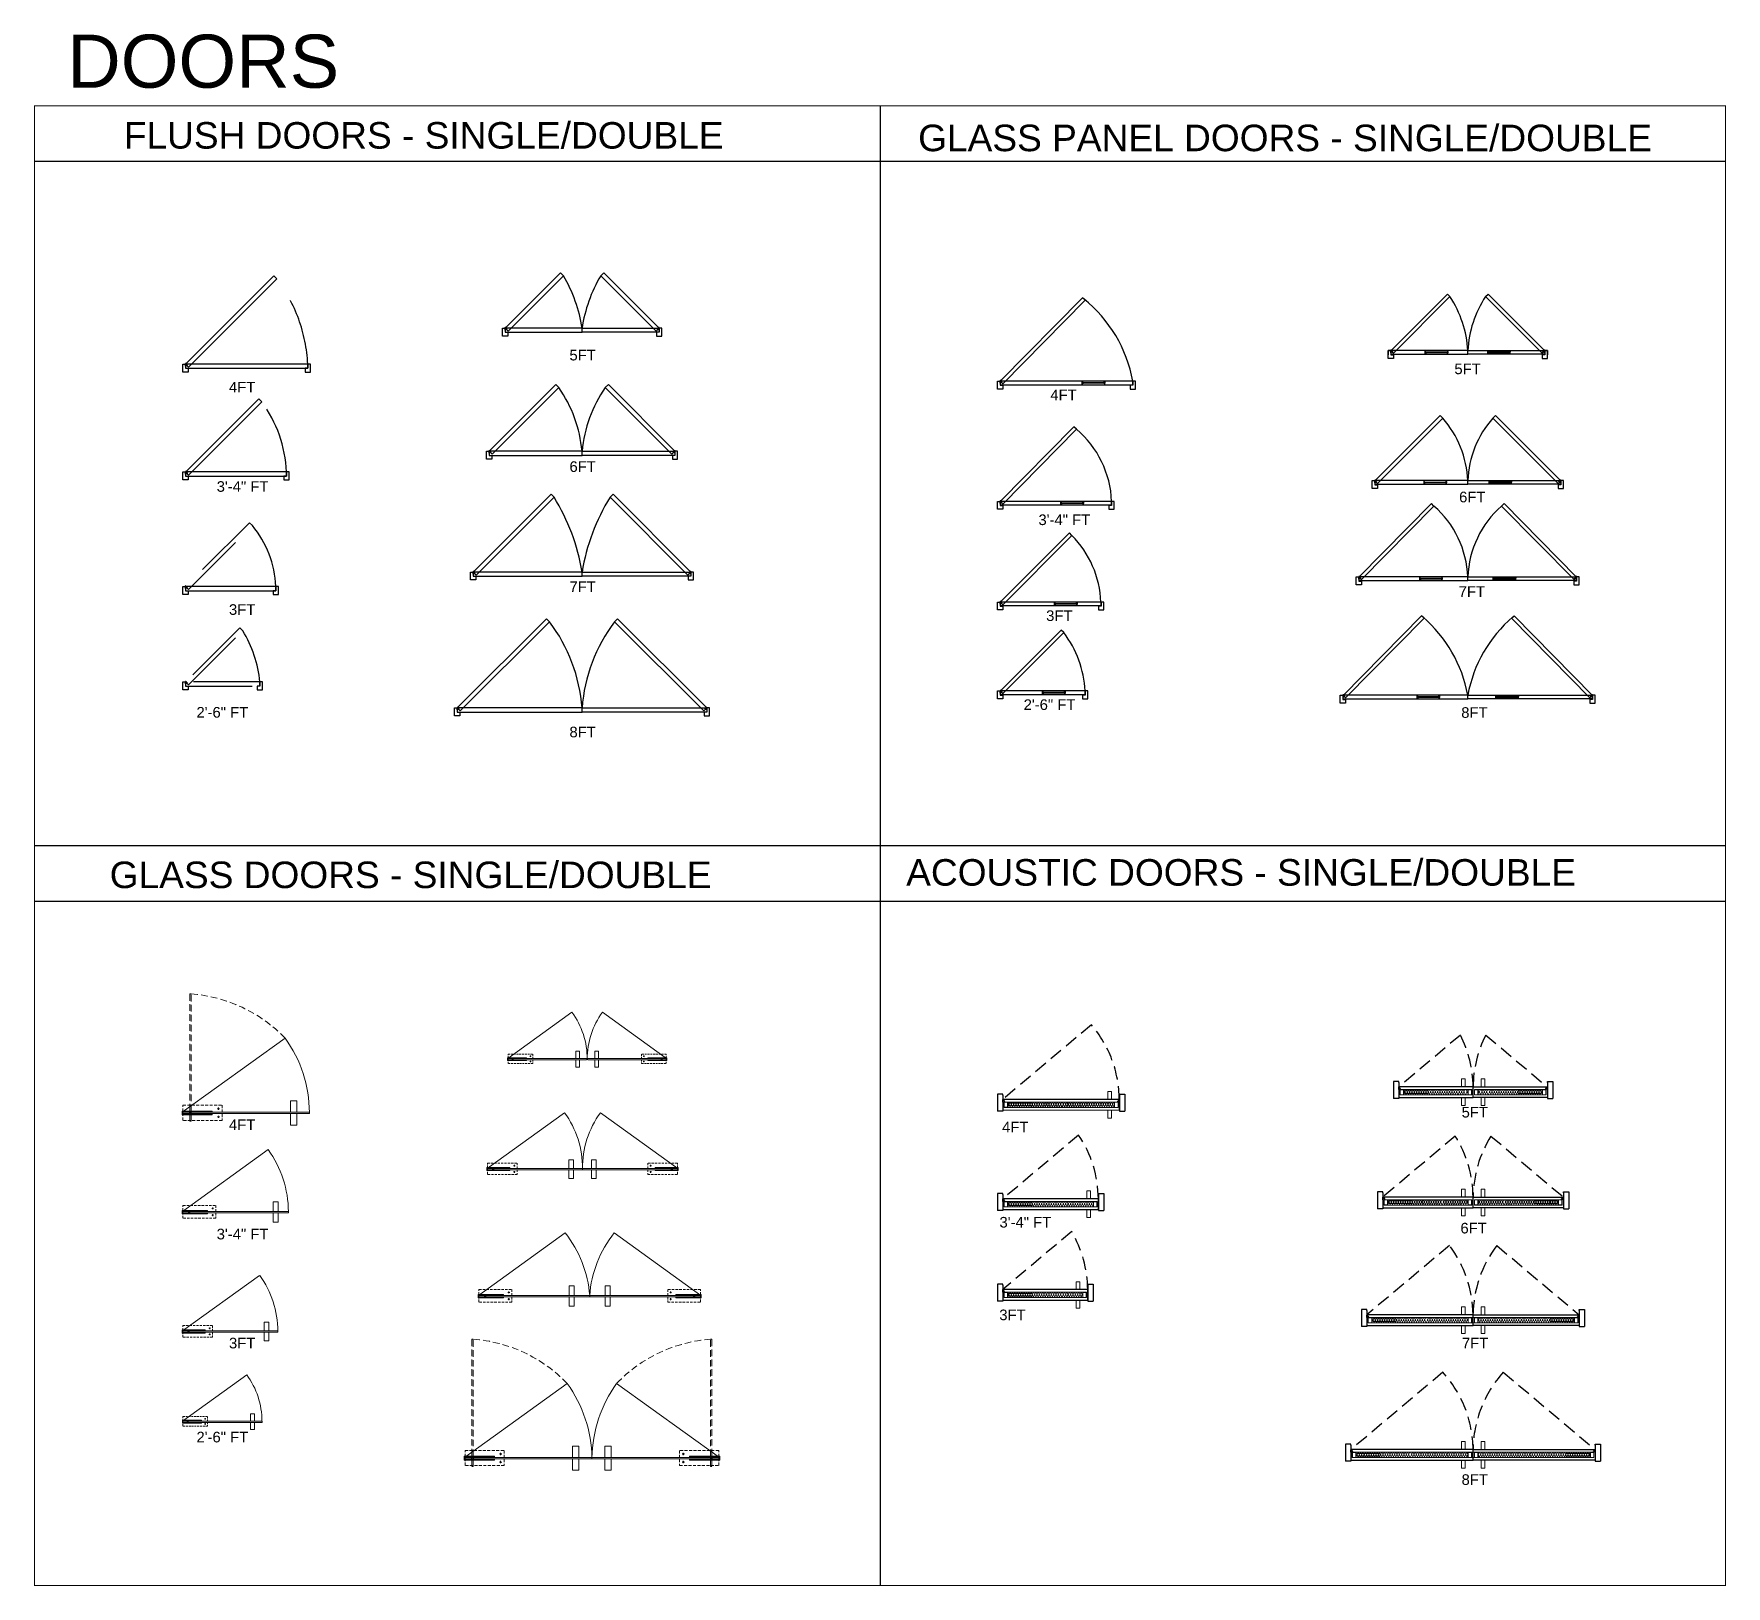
# Model space of a CAD drawing. Header units: inches. Extents: x 0 to 2128, y 0 to 649.
# Drawn here: x 1490 to 2128, y 64 to 648 of the extents above; entities that cross this region are included whole.
import ezdxf

# ---------------------------------------------------------------- set-up
doc = ezdxf.new("R2010")
doc.units = ezdxf.units.IN
doc.header["$MEASUREMENT"] = 0
doc.linetypes.add('DASHED', pattern=[0.75, 0.5, -0.25])
doc.linetypes.add('HIDDEN', pattern=[0.375, 0.25, -0.125])
doc.layers.add('Door_Glass', color=4, linetype='Continuous', lineweight=15)
doc.layers.add('I_Hardware', color=7, linetype='Continuous', lineweight=18)
doc.layers.add('Pline_Cut_Door & Window', color=6, linetype='Continuous')
doc.styles.add('ARIAL', font='arial.ttf')

msp = doc.modelspace()

# ---------------------------------------------------------------- texts
at = {"linetype": 'ByBlock', "lineweight": 5, "attachment_point": 1, "style": 'ARIAL'}
for s, width, insert, char_height in [('{\\C7;DOORS}', 301.9092, (1502.91, 647.85), 20), ('{\\C7;FLUSH DOORS - SINGLE/DOUBLE\\P      }', 14922.8203, (1524.24, 614.92), 10), ('{\\C7;GLASS PANEL DOORS - SINGLE/DOUBLE\\P      }', 14922.8203, (1823.4, 613.95), 10), ('{\\C7;5FT}', 1446.1581, (1692.08, 529.15), 4), ('{\\C7;5FT}', 1446.1581, (2025.37, 523.97), 4), ('{\\C7;4FT}', 1446.1581, (1563.85, 517.09), 4), ('{\\C7;4FT}', 1446.1581, (1873.19, 514.16), 4), ('{\\C7;6FT}', 1446.1581, (1692.08, 487.16), 4), ('{\\C7;3\'-4" FT}', 1446.1581, (1559.22, 479.67), 4), ('{\\C7;6FT}', 1446.1581, (2027.14, 475.72), 4), ('{\\C7;3\'-4" FT}', 1446.1581, (1868.71, 467.14), 4), ('{\\C7;7FT}', 1446.1581, (1692.08, 441.9), 4), ('{\\C7;7FT}', 1446.1581, (2026.98, 440.1), 4), ('{\\C7;3FT}', 1446.1581, (1563.85, 433.33), 4), ('{\\C7;3FT}', 1446.1581, (1871.61, 431.03), 4), ('{\\C7;2\'-6" FT}', 1446.1581, (1863.14, 397.52), 4), ('{\\C7;2\'-6" FT}', 1446.1581, (1551.6, 394.63), 4), ('{\\C7;8FT}', 1446.1581, (2027.95, 394.55), 4), ('{\\C7;8FT}', 1446.1581, (1692.08, 387.2), 4), ('{\\C7;ACOUSTIC DOORS - SINGLE/DOUBLE\\P      }', 14922.8203, (1818.9, 337.34), 10), ('{\\C7;GLASS DOORS - SINGLE/DOUBLE\\P      }', 14922.8203, (1518.93, 336.42), 10), ('{\\C7;5FT}', 1446.1581, (2028.09, 244.03), 4), ('{\\C7;4FT}', 1446.1581, (1563.85, 239.32), 4), ('{\\C7;4FT}', 1446.1581, (1855.02, 238.41), 4), ('{\\C7;3\'-4" FT}', 1446.1581, (1559.22, 198.12), 4), ('{\\C7;3\'-4" FT}', 1446.1581, (1854.04, 202.58), 4), ('{\\C7;6FT}', 1446.1581, (2027.65, 200.36), 4), ('{\\C7;3FT}', 1446.1581, (1853.97, 167.7), 4), ('{\\C7;3FT}', 1446.1581, (1563.85, 157.07), 4), ('{\\C7;7FT}', 1446.1581, (2028.2, 157.06), 4), ('{\\C7;2\'-6" FT}', 1446.1581, (1551.6, 121.67), 4), ('{\\C7;8FT}', 1446.1581, (2028.07, 105.66), 4)]:
    msp.add_mtext_dynamic_manual_height_columns(s, width=width, gutter_width=1, heights=[0], dxfattribs=dict(at, insert=insert, char_height=char_height))

# ---------------------------------------------------------------- blocks, each defined once
blk = doc.blocks.new('Fd 1')
at = {"linetype": 'HIDDEN', "ltscale": 100}
for p, q in [((1.12, 3.02), (1.13, 3.03)), ((1.13, 3.03), (1.68, 2.45)), ((1.72, 2.49), (1.16, 3.06)), ((1.68, 2.45), (1.72, 2.49))]:
    blk.add_line(p, q, dxfattribs=at)
at = {"linetype": 'HIDDEN', "ltscale": 500}
blk.add_lwpolyline([(2.14, 1.83), (35.36, 35.05), (34.22, 36.17), (1.01, 2.96), (2.14, 1.83)], dxfattribs=at)
at = {"linetype": 'HIDDEN', "ltscale": 100}
for points in [[(0, 3), (1, 3), (1, 1.4), (2, 1.4), (2, 0), (0, 0), (0, 3)], [(48, 3), (47, 3), (47, 1.4), (46, 1.4), (46, 0), (48, 0), (48, 3)]]:
    blk.add_lwpolyline(points, dxfattribs=at)
for points in [[(1.01, 2.2), (1.01, 3, 0.202929), (1, 3.03, 0.177405), (1.05, 3), (1.05, 2.2)], [(1.12, 2.2), (1.12, 3, -0.202929), (1.13, 3.03, -0.177405), (1.07, 3), (1.07, 2.2)]]:
    blk.add_lwpolyline(points, format="xyb", close=True, dxfattribs=at)
at = {"ltscale": 100}
blk.add_lwpolyline([(1.04, 1.4), (47, 1.4), (47, 3), (1, 3), (1, 1.44)], dxfattribs=at)
at = {"linetype": 'HIDDEN', "ltscale": 100}
for radius in [0.0895, 0.0273]:
    blk.add_circle((1.06, 3.09), radius, dxfattribs=at)
for centre, radius, start, end in [((-10.86, 0.13), 57.93, 2.84176, 37.07008), ((1.06, 3.09), 0.0895, 0.75686, 180.75686), ((1.06, 3.09), 0.0898, 180.89705, 308.19524), ((1.19, 3.09), 0.0382, 183.23875, 229.12357)]:
    blk.add_arc(centre, radius, start, end, dxfattribs=at)
blk = doc.blocks.new('Fd2')
at = {"linetype": 'HIDDEN', "ltscale": 500}
for p, q in [((1.12, 3.02), (1.13, 3.03)), ((1.13, 3.03), (1.68, 2.45)), ((1.72, 2.49), (1.16, 3.06)), ((1.68, 2.45), (1.72, 2.49))]:
    blk.add_line(p, q, dxfattribs=at)
for points in [[(2.14, 1.83), (29.71, 29.37), (28.57, 30.5), (1.01, 2.96), (2.14, 1.83)], [(0, 3), (1, 3), (1, 1.4), (2, 1.4), (2, 0), (0, 0), (0, 3)], [(1.04, 1.4), (39, 1.4), (39, 3), (1, 3), (1, 1.44)], [(40, 3), (39, 3), (39, 1.4), (38, 1.4), (38, 0), (40, 0), (40, 3)]]:
    blk.add_lwpolyline(points, dxfattribs=at)
for points in [[(1.01, 2.2), (1.01, 3, 0.202929), (1, 3.03, 0.177405), (1.05, 3), (1.05, 2.2)], [(1.12, 2.2), (1.12, 3, -0.202929), (1.13, 3.03, -0.177405), (1.07, 3), (1.07, 2.2)]]:
    blk.add_lwpolyline(points, format="xyb", close=True, dxfattribs=at)
for radius in [0.0895, 0.0273]:
    blk.add_circle((1.06, 3.09), radius, dxfattribs=at)
at = {"linetype": 'HIDDEN', "ltscale": 100}
blk.add_arc((-8.11, 1.22), 47.15, 2.15887, 36.65494, dxfattribs=at)
at = {"linetype": 'HIDDEN', "ltscale": 500}
for centre, radius, start, end in [((1.06, 3.09), 0.0895, 0.75686, 180.75686), ((1.06, 3.09), 0.0898, 180.89705, 308.19524), ((1.19, 3.09), 0.0382, 183.23875, 229.12357)]:
    blk.add_arc(centre, radius, start, end, dxfattribs=at)
blk = doc.blocks.new('Fd3')
at = {"linetype": 'HIDDEN', "ltscale": 100}
for p, q in [((1.12, 3.02), (1.13, 3.03)), ((1.13, 3.03), (1.68, 2.45)), ((1.72, 2.49), (1.16, 3.06)), ((1.68, 2.45), (1.72, 2.49))]:
    blk.add_line(p, q, dxfattribs=at)
for points in [[(2.14, 1.83), (26.18, 25.89), (25.04, 27.01), (1.01, 2.96), (2.14, 1.83)], [(0, 3), (1, 3), (1, 1.4), (2, 1.4), (2, 0), (0, 0), (0, 3)], [(36, 3), (35, 3), (35, 1.4), (34, 1.4), (34, 0), (36, 0), (36, 3)]]:
    blk.add_lwpolyline(points, dxfattribs=at)
for points in [[(1.01, 2.2), (1.01, 3, 0.202929), (1, 3.03, 0.177405), (1.05, 3), (1.05, 2.2)], [(1.12, 2.2), (1.12, 3, -0.202929), (1.13, 3.03, -0.177405), (1.07, 3), (1.07, 2.2)]]:
    blk.add_lwpolyline(points, format="xyb", close=True, dxfattribs=at)
at = {"ltscale": 100}
blk.add_lwpolyline([(1.04, 1.4), (35, 1.4), (35, 3), (1, 3), (1, 1.44)], dxfattribs=at)
at = {"linetype": 'HIDDEN', "ltscale": 100}
for radius in [0.0895, 0.0273]:
    blk.add_circle((1.06, 3.09), radius, dxfattribs=at)
for centre, radius, start, end in [((-3.6, 1.27), 38.64, 2.56989, 39.58162), ((1.06, 3.09), 0.0895, 0.75686, 180.75686), ((1.06, 3.09), 0.0898, 180.89705, 308.19524), ((1.19, 3.09), 0.0382, 183.23875, 229.12357)]:
    blk.add_arc(centre, radius, start, end, dxfattribs=at)
blk = doc.blocks.new('Fd4')
at = {"linetype": 'HIDDEN', "ltscale": 100}
for p, q in [((1.12, 3.02), (1.13, 3.03)), ((1.13, 3.03), (1.68, 2.45)), ((1.72, 2.49), (1.16, 3.06)), ((1.68, 2.45), (1.72, 2.49))]:
    blk.add_line(p, q, dxfattribs=at)
for points in [[(2.14, 1.83), (22.53, 22.25), (21.39, 23.37), (1.01, 2.96), (2.14, 1.83)], [(0, 3), (1, 3), (1, 1.4), (2, 1.4), (2, 0), (0, 0), (0, 3)], [(1.04, 1.4), (29, 1.4), (29, 3), (1, 3), (1, 1.44)], [(30, 3), (29, 3), (29, 1.4), (28, 1.4), (28, 0), (30, 0), (30, 3)]]:
    blk.add_lwpolyline(points, dxfattribs=at)
for points in [[(1.01, 2.2), (1.01, 3, 0.202929), (1, 3.03, 0.177405), (1.05, 3), (1.05, 2.2)], [(1.12, 2.2), (1.12, 3, -0.202929), (1.13, 3.03, -0.177405), (1.07, 3), (1.07, 2.2)]]:
    blk.add_lwpolyline(points, format="xyb", close=True, dxfattribs=at)
for radius in [0.0895, 0.0273]:
    blk.add_circle((1.06, 3.09), radius, dxfattribs=at)
for centre, radius, start, end in [((-17.36, -1.88), 46.62, 6.01257, 31.17041), ((1.06, 3.09), 0.0895, 0.75686, 180.75686), ((1.06, 3.09), 0.0898, 180.89705, 308.19524), ((1.19, 3.09), 0.0382, 183.23875, 229.12357)]:
    blk.add_arc(centre, radius, start, end, dxfattribs=at)
blk = doc.blocks.new('Fd 5')
for p, q in [((1.12, 3.02), (1.13, 3.03)), ((1.13, 3.03), (1.68, 2.45)), ((1.72, 2.49), (1.16, 3.06)), ((1.68, 2.45), (1.72, 2.49)), ((58.28, 2.49), (58.84, 3.06)), ((58.32, 2.45), (58.28, 2.49)), ((58.87, 3.03), (58.32, 2.45)), ((58.88, 3.02), (58.87, 3.03))]:
    blk.add_line(p, q)
for points in [[(2.14, 1.83), (22.97, 22.68), (21.83, 23.8), (1.01, 2.96), (2.14, 1.83)], [(57.86, 1.83), (37.03, 22.68), (38.17, 23.8), (58.99, 2.96), (57.86, 1.83)], [(0, 3), (1, 3), (1, 1.4), (2, 1.4), (2, 0), (0, 0), (0, 3)], [(1, 1.42), (30, 1.4), (30, 3), (1, 2.98), (1, 1.42)], [(59, 1.42), (30, 1.4), (30, 3), (59, 2.98), (59, 1.42)], [(60, 3), (59, 3), (59, 1.4), (58, 1.4), (58, 0), (60, 0), (60, 3)]]:
    blk.add_lwpolyline(points)
for points in [[(1.01, 2.2), (1.01, 3, 0.202929), (1, 3.03, 0.177405), (1.05, 3), (1.05, 2.2)], [(1.12, 2.2), (1.12, 3, -0.202929), (1.13, 3.03, -0.177405), (1.07, 3), (1.07, 2.2)], [(58.88, 2.2), (58.88, 3, 0.202929), (58.87, 3.03, 0.177405), (58.93, 3), (58.93, 2.2)], [(58.99, 2.2), (58.99, 3, -0.202929), (59, 3.03, -0.177405), (58.95, 3), (58.95, 2.2)]]:
    blk.add_lwpolyline(points, format="xyb", close=True)
for centre, radius in [((1.06, 3.09), 0.0895), ((1.06, 3.09), 0.0273), ((58.94, 3.09), 0.0895), ((58.94, 3.09), 0.0273)]:
    blk.add_circle(centre, radius)
for centre, radius, start, end in [((-23.3, -4.92), 53.88, 8.41043, 30.8142), ((83.3, -4.92), 53.88, 149.1858, 171.58957), ((1.06, 3.09), 0.0895, 0.75686, 180.75686), ((1.06, 3.09), 0.0898, 180.89705, 308.19524), ((1.19, 3.09), 0.0382, 183.23875, 229.12357), ((58.81, 3.09), 0.0382, 310.87643, 356.76125), ((58.94, 3.09), 0.0895, 359.24314, 179.24314), ((58.94, 3.09), 0.0898, 231.80476, 359.10295)]:
    blk.add_arc(centre, radius, start, end)
blk = doc.blocks.new('Fd 6')
for p, q in [((1.12, 3.02), (1.13, 3.03)), ((1.13, 3.03), (1.68, 2.45)), ((1.72, 2.49), (1.16, 3.06)), ((1.68, 2.45), (1.72, 2.49)), ((70.28, 2.49), (70.84, 3.06)), ((70.32, 2.45), (70.28, 2.49)), ((70.87, 3.03), (70.32, 2.45)), ((70.88, 3.02), (70.87, 3.03))]:
    blk.add_line(p, q)
for points in [[(2.14, 1.83), (27.24, 26.94), (26.1, 28.06), (1.01, 2.96), (2.14, 1.83)], [(69.86, 1.83), (44.76, 26.94), (45.9, 28.06), (70.99, 2.96), (69.86, 1.83)], [(0, 3), (1, 3), (1, 1.4), (2, 1.4), (2, 0), (0, 0), (0, 3)], [(1.04, 1.4), (36, 1.4), (36, 3), (1, 3), (1, 1.44)], [(70.96, 1.4), (36, 1.4), (36, 3), (71, 3), (71, 1.44)], [(72, 3), (71, 3), (71, 1.4), (70, 1.4), (70, 0), (72, 0), (72, 3)]]:
    blk.add_lwpolyline(points)
for points in [[(1.01, 2.2), (1.01, 3, 0.202929), (1, 3.03, 0.177405), (1.05, 3), (1.05, 2.2)], [(1.12, 2.2), (1.12, 3, -0.202929), (1.13, 3.03, -0.177405), (1.07, 3), (1.07, 2.2)], [(70.88, 2.2), (70.88, 3, 0.202929), (70.87, 3.03, 0.177405), (70.93, 3), (70.93, 2.2)], [(70.99, 2.2), (70.99, 3, -0.202929), (71, 3.03, -0.177405), (70.95, 3), (70.95, 2.2)]]:
    blk.add_lwpolyline(points, format="xyb", close=True)
for centre, radius in [((1.06, 3.09), 0.0895), ((1.06, 3.09), 0.0273), ((70.94, 3.09), 0.0895), ((70.94, 3.09), 0.0273)]:
    blk.add_circle(centre, radius)
for centre, radius, start, end in [((-13.84, -1.66), 50.06, 5.34659, 34.84949), ((85.84, -1.66), 50.06, 145.15051, 174.65341), ((1.06, 3.09), 0.0895, 0.75686, 180.75686), ((1.06, 3.09), 0.0898, 180.89705, 308.19524), ((1.19, 3.09), 0.0382, 183.23875, 229.12357), ((70.81, 3.09), 0.0382, 310.87643, 356.76125), ((70.94, 3.09), 0.0895, 359.24314, 179.24314), ((70.94, 3.09), 0.0898, 231.80476, 359.10295)]:
    blk.add_arc(centre, radius, start, end)
blk = doc.blocks.new('Fd 7')
for p, q in [((1.12, 3.02), (1.13, 3.03)), ((1.13, 3.03), (1.68, 2.45)), ((1.72, 2.49), (1.16, 3.06)), ((1.68, 2.45), (1.72, 2.49)), ((82.28, 2.49), (82.84, 3.06)), ((82.32, 2.45), (82.28, 2.49)), ((82.87, 3.03), (82.32, 2.45)), ((82.88, 3.02), (82.87, 3.03))]:
    blk.add_line(p, q)
for points in [[(2.14, 1.83), (31.46, 31.16), (30.32, 32.28), (1.01, 2.96), (2.14, 1.83)], [(81.86, 1.83), (52.54, 31.16), (53.68, 32.28), (82.99, 2.96), (81.86, 1.83)], [(0, 3), (1, 3), (1, 1.4), (2, 1.4), (2, 0), (0, 0), (0, 3)], [(1.04, 1.4), (42, 1.4), (42, 3), (1, 3), (1, 1.44)], [(82.96, 1.4), (42, 1.4), (42, 3), (83, 3), (83, 1.44)], [(84, 3), (83, 3), (83, 1.4), (82, 1.4), (82, 0), (84, 0), (84, 3)]]:
    blk.add_lwpolyline(points)
for points in [[(1.01, 2.2), (1.01, 3, 0.202929), (1, 3.03, 0.177405), (1.05, 3), (1.05, 2.2)], [(1.12, 2.2), (1.12, 3, -0.202929), (1.13, 3.03, -0.177405), (1.07, 3), (1.07, 2.2)], [(82.88, 2.2), (82.88, 3, 0.202929), (82.87, 3.03, 0.177405), (82.93, 3), (82.93, 2.2)], [(82.99, 2.2), (82.99, 3, -0.202929), (83, 3.03, -0.177405), (82.95, 3), (82.95, 2.2)]]:
    blk.add_lwpolyline(points, format="xyb", close=True)
for centre, radius in [((1.06, 3.09), 0.0895), ((1.06, 3.09), 0.0273), ((82.94, 3.09), 0.0895), ((82.94, 3.09), 0.0273)]:
    blk.add_circle(centre, radius)
for centre, radius, start, end in [((-34.35, -9.54), 77.37, 9.32551, 31.73231), ((118.35, -9.54), 77.37, 148.26769, 170.67449), ((1.06, 3.09), 0.0895, 0.75686, 180.75686), ((1.06, 3.09), 0.0898, 180.89705, 308.19524), ((1.19, 3.09), 0.0382, 183.23875, 229.12357), ((82.81, 3.09), 0.0382, 310.87643, 356.76125), ((82.94, 3.09), 0.0895, 359.24314, 179.24314), ((82.94, 3.09), 0.0898, 231.80476, 359.10295)]:
    blk.add_arc(centre, radius, start, end)
blk = doc.blocks.new('Fd 8')
for p, q in [((1.12, 3.02), (1.13, 3.03)), ((1.13, 3.03), (1.68, 2.45)), ((1.72, 2.49), (1.16, 3.06)), ((1.68, 2.45), (1.72, 2.49)), ((94.28, 2.49), (94.84, 3.06)), ((94.32, 2.45), (94.28, 2.49)), ((94.87, 3.03), (94.32, 2.45)), ((94.88, 3.02), (94.87, 3.03))]:
    blk.add_line(p, q)
for points in [[(2.14, 1.83), (35.75, 35.44), (34.61, 36.56), (1.01, 2.96), (2.14, 1.83)], [(93.86, 1.83), (60.25, 35.44), (61.39, 36.56), (94.99, 2.96), (93.86, 1.83)], [(0, 3), (1, 3), (1, 1.4), (2, 1.4), (2, 0), (0, 0), (0, 3)], [(1.04, 1.4), (48, 1.4), (48, 3), (1, 3), (1, 1.44)], [(94.96, 1.4), (48, 1.4), (48, 3), (95, 3), (95, 1.44)], [(96, 3), (95, 3), (95, 1.4), (94, 1.4), (94, 0), (96, 0), (96, 3)]]:
    blk.add_lwpolyline(points)
for points in [[(1.01, 2.2), (1.01, 3, 0.202929), (1, 3.03, 0.177405), (1.05, 3), (1.05, 2.2)], [(1.12, 2.2), (1.12, 3, -0.202929), (1.13, 3.03, -0.177405), (1.07, 3), (1.07, 2.2)], [(94.88, 2.2), (94.88, 3, 0.202929), (94.87, 3.03, 0.177405), (94.93, 3), (94.93, 2.2)], [(94.99, 2.2), (94.99, 3, -0.202929), (95, 3.03, -0.177405), (94.95, 3), (94.95, 2.2)]]:
    blk.add_lwpolyline(points, format="xyb", close=True)
for centre, radius in [((1.06, 3.09), 0.0895), ((1.06, 3.09), 0.0273), ((94.94, 3.09), 0.0895), ((94.94, 3.09), 0.0273)]:
    blk.add_circle(centre, radius)
for centre, radius, start, end in [((-13.44, -1.68), 61.62, 4.35334, 37.0366), ((109.44, -1.68), 61.62, 142.9634, 175.64666), ((1.06, 3.09), 0.0895, 0.75686, 180.75686), ((1.06, 3.09), 0.0898, 180.89705, 308.19524), ((1.19, 3.09), 0.0382, 183.23875, 229.12357), ((94.81, 3.09), 0.0382, 310.87643, 356.76125), ((94.94, 3.09), 0.0895, 359.24314, 179.24314), ((94.94, 3.09), 0.0898, 231.80476, 359.10295)]:
    blk.add_arc(centre, radius, start, end)
blk = doc.blocks.new('FS')
at = {"linetype": 'HIDDEN', "ltscale": 30}
for p, q in [((61, 1), (53, 1)), ((63, 3), (63, 11)), ((65, 1), (73, 1)), ((65, 1), (73, 1)), ((297, 34), (289, 34)), ((299, 37), (299, 44)), ((299, 32), (299, 25)), ((301, 34), (309, 34)), ((301, 34), (309, 34)), ((63, -1), (63, -9)), ((297, -34), (289, -34)), ((299, -32), (299, -25)), ((299, -37), (299, -44)), ((301, -34), (309, -34)), ((301, -34), (309, -34))]:
    blk.add_line(p, q, dxfattribs=at)
at = {"linetype": 'HIDDEN', "ltscale": 100}
blk.add_lwpolyline([(329, -64), (329, 64), (0, 64), (0, -64), (329, -64)], dxfattribs=at)
at = {"linetype": 'HIDDEN', "ltscale": 30}
for centre, radius in [((63, 1), 7.5), ((299, 34), 5), ((299, -34), 5)]:
    blk.add_circle(centre, radius, dxfattribs=at)
blk = doc.blocks.new('Glass Door 1')
at = {"linetype": 'HIDDEN', "ltscale": 200}
blk.add_line((-0.23, 3.08, 0), (38.49, 30.96, 0), dxfattribs=at)
for p, q in [((-0.35, 3.18, 0), (11.05, 3.18, 0)), ((-0.35, 2.47, 0), (11.05, 2.47, 0))]:
    blk.add_line(p, q)
at = {"linetype": 'HIDDEN', "ltscale": 30}
for p, q in [((2.73, 2.84), (2.39, 2.84)), ((2.82, 2.93), (2.82, 3.27)), ((2.82, 2.93), (2.82, 3.27)), ((2.82, 2.74), (2.82, 2.41)), ((2.91, 2.84), (3.25, 2.84))]:
    blk.add_line(p, q, dxfattribs=at)
at = {"linetype": 'DASHED', "ltscale": 5, "elevation": 0}
blk.add_lwpolyline([(2.71, -0.34), (2.94, -0.34), (3.08, -0.21), (3.08, 47.54), (2.93, 47.66), (2.71, 47.66), (2.58, 47.54), (2.58, -0.21)], close=True, dxfattribs=at)
at = {"elevation": 0}
for points in [[(-0.35, 2.12), (-0.35, 3.54), (11.05, 3.54), (11.05, 3.08)], [(11.05, 2.58), (11.05, 2.12), (-0.35, 2.12)]]:
    blk.add_lwpolyline(points, dxfattribs=at)
blk.add_lwpolyline([(-0.35, 2.95), (-0.35, 2.72), (-0.23, 2.58), (47.52, 2.58), (47.65, 2.73), (47.65, 2.95), (47.52, 3.08), (-0.23, 3.08)], close=True, dxfattribs=at)
at = {"linetype": 'HIDDEN', "ltscale": 30}
blk.add_circle((2.82, 2.84), 0.336, dxfattribs=at)
at = {"linetype": 'DASHED', "ltscale": 5}
blk.add_arc((-1.07, -7.05, 0), 54.86, 43.87066, 85.82347, dxfattribs=at)
at = {"linetype": 'HIDDEN', "ltscale": 200}
blk.add_arc((-0.36, 2.76, 0), 48, 0.23051, 35.99349, dxfattribs=at)
at = {"layer": 'I_Hardware', "elevation": 0}
for points in [[(42.85, 3.08), (40.51, 3.08), (40.51, 7.4), (42.85, 7.4)], [(42.85, -1.74), (40.51, -1.74), (40.51, 2.58), (42.85, 2.58)]]:
    blk.add_lwpolyline(points, close=True, dxfattribs=at)
at = {"color": 7, "extrusion": (0, 0, -1), "xscale": 0.0447560013928568, "yscale": 0.0447560013928568, "zscale": -0.0447560013928568, "rotation": 180}
blk.add_blockref('FS', (0, 2.89), dxfattribs=at)
blk = doc.blocks.new('Glass Door 2')
at = {"linetype": 'HIDDEN', "ltscale": 200}
blk.add_line((-0.19, 2.58, 0), (32.1, 25.84, 0), dxfattribs=at)
for p, q in [((-0.3, 2.67, 0), (9.26, 2.67, 0)), ((-0.19, 2.58, 0), (-0.3, 2.47, 0)), ((-0.3, 2.47, 0), (-0.3, 2.21, 0)), ((-0.3, 2.21, 0), (-0.19, 2.08, 0)), ((-0.3, 1.99), (9.26, 1.99)), ((39.6, 2.58, 0), (-0.19, 2.58, 0)), ((-0.19, 2.08, 0), (39.6, 2.08, 0)), ((39.7, 2.47, 0), (39.6, 2.58, 0)), ((39.6, 2.08, 0), (39.7, 2.2, 0)), ((39.7, 2.2, 0), (39.7, 2.47, 0))]:
    blk.add_line(p, q)
at = {"elevation": 0}
blk.add_lwpolyline([(-0.3, 1.69), (-0.3, 2.96), (9.26, 2.96), (9.26, 2.58)], dxfattribs=at)
blk.add_lwpolyline([(9.26, 2.08), (9.26, 1.69), (-0.3, 1.69)])
at = {"linetype": 'HIDDEN', "ltscale": 200}
blk.add_arc((-0.51, 2.31, 0), 40.22, 0.23051, 35.80139, dxfattribs=at)
at = {"layer": 'I_Hardware', "elevation": 0}
for points in [[(35.9, 2.58), (33.94, 2.58), (33.94, 6.2), (35.9, 6.2)], [(35.9, -1.54), (33.94, -1.54), (33.94, 2.08), (35.9, 2.08)]]:
    blk.add_lwpolyline(points, close=True, dxfattribs=at)
at = {"color": 7, "extrusion": (0, 0, -1), "xscale": 0.0374961677131797, "yscale": 0.0374961677131797, "zscale": -0.0374961677131797, "rotation": 180}
blk.add_blockref('FS', (0, 2.42), dxfattribs=at)
blk = doc.blocks.new('Glass Door 3')
at = {"linetype": 'HIDDEN', "ltscale": 200}
blk.add_line((-0.17, 2.32, 0), (28.89, 23.25, 0), dxfattribs=at)
for p, q in [((-0.27, 2.4, 0), (8.34, 2.4, 0)), ((-0.17, 2.32, 0), (-0.27, 2.22, 0)), ((-0.27, 2.22, 0), (-0.27, 1.94, 0)), ((-0.27, 1.94, 0), (-0.17, 1.82, 0)), ((-0.27, 1.74, 0), (8.34, 1.74, 0)), ((35.64, 2.32, 0), (-0.17, 2.32, 0)), ((-0.17, 1.82, 0), (35.64, 1.82, 0)), ((35.73, 2.22, 0), (35.64, 2.32, 0)), ((35.64, 1.82, 0), (35.73, 1.95, 0)), ((35.73, 1.95, 0), (35.73, 2.22, 0))]:
    blk.add_line(p, q)
at = {"elevation": 0}
for points in [[(-0.27, 1.47), (-0.27, 2.67), (8.34, 2.67), (8.34, 2.32)], [(8.34, 1.82), (8.34, 1.47), (-0.27, 1.47)]]:
    blk.add_lwpolyline(points, dxfattribs=at)
at = {"linetype": 'HIDDEN', "ltscale": 200}
blk.add_arc((-0.46, 2.08, 0), 36.2, 0.23051, 35.80141, dxfattribs=at)
at = {"layer": 'I_Hardware', "elevation": 0}
for points in [[(32.31, 2.32), (30.54, 2.32), (30.54, 5.58), (32.31, 5.58)], [(32.31, -1.44), (30.54, -1.44), (30.54, 1.82), (32.31, 1.82)]]:
    blk.add_lwpolyline(points, close=True, dxfattribs=at)
at = {"color": 7, "extrusion": (0, 0, -1), "xscale": 0.0337465509460673, "yscale": 0.0337465509460673, "zscale": -0.0337465509460673, "rotation": 180}
blk.add_blockref('FS', (0, 2.18), dxfattribs=at)
blk = doc.blocks.new('Glass Door 4')
at = {"linetype": 'HIDDEN', "ltscale": 200}
blk.add_line((-0.14, 1.93, 0), (24.08, 19.38, 0), dxfattribs=at)
for p, q in [((-0.22, 2, 0), (6.95, 2, 0)), ((-0.14, 1.93, 0), (-0.22, 1.85, 0)), ((-0.22, 1.85, 0), (-0.22, 1.55, 0)), ((-0.22, 1.55, 0), (-0.14, 1.43, 0)), ((-0.22, 1.37, 0), (6.95, 1.37, 0)), ((29.7, 1.93, 0), (-0.14, 1.93, 0)), ((-0.14, 1.43, 0), (29.7, 1.43, 0)), ((29.78, 1.85, 0), (29.7, 1.93, 0)), ((29.7, 1.43, 0), (29.78, 1.57, 0)), ((29.78, 1.57, 0), (29.78, 1.85, 0))]:
    blk.add_line(p, q)
at = {"elevation": 0}
for points in [[(-0.22, 1.14), (-0.22, 2.22), (6.95, 2.22), (6.95, 1.93)], [(6.95, 1.43), (6.95, 1.14), (-0.22, 1.14)]]:
    blk.add_lwpolyline(points, dxfattribs=at)
at = {"linetype": 'HIDDEN', "ltscale": 200}
blk.add_arc((-0.39, 1.73, 0), 30.16, 0.23051, 35.8014, dxfattribs=at)
at = {"layer": 'I_Hardware', "elevation": 0}
for points in [[(26.92, 1.93), (25.45, 1.93), (25.45, 4.65), (26.92, 4.65)], [(26.92, -1.28), (25.45, -1.28), (25.45, 1.43), (26.92, 1.43)]]:
    blk.add_lwpolyline(points, close=True, dxfattribs=at)
at = {"color": 7, "extrusion": (0, 0, -1), "xscale": 0.0281221305642448, "yscale": 0.0281221305642448, "zscale": -0.0281221305642448, "rotation": 180}
blk.add_blockref('FS', (0, 1.81), dxfattribs=at)
blk = doc.blocks.new('Glass Door 5')
at = {"linetype": 'HIDDEN', "ltscale": 200}
for p, q in [((-0.14, 1.93, 0), (24.02, 19.33, 0)), ((59.7, 1.93, 0), (35.54, 19.33, 0))]:
    blk.add_line(p, q, dxfattribs=at)
for p, q in [((-0.22, 2, 0), (6.95, 2, 0)), ((-0.14, 1.93, 0), (-0.22, 1.85, 0)), ((-0.22, 1.85, 0), (-0.22, 1.55, 0)), ((-0.22, 1.55, 0), (-0.14, 1.43, 0)), ((-0.22, 1.37, 0), (6.95, 1.37, 0)), ((29.55, 1.93, 0), (-0.14, 1.93, 0)), ((-0.14, 1.43, 0), (29.57, 1.43, 0)), ((59.7, 1.43, 0), (29.98, 1.43, 0)), ((30, 1.93, 0), (59.7, 1.93, 0)), ((59.78, 2, 0), (52.61, 2, 0)), ((59.78, 1.37, 0), (52.61, 1.37, 0)), ((59.7, 1.93, 0), (59.78, 1.85, 0)), ((59.78, 1.55, 0), (59.7, 1.43, 0)), ((59.78, 1.85, 0), (59.78, 1.55, 0))]:
    blk.add_line(p, q)
at = {"elevation": 0}
for points in [[(-0.22, 1.14), (-0.22, 2.22), (6.95, 2.22), (6.95, 1.93)], [(6.95, 1.43), (6.95, 1.14), (-0.22, 1.14)], [(59.78, 1.14), (59.78, 2.22), (52.61, 2.22), (52.61, 1.93)], [(52.61, 1.43), (52.61, 1.14), (59.78, 1.14)]]:
    blk.add_lwpolyline(points, dxfattribs=at)
at = {"linetype": 'HIDDEN', "ltscale": 200}
for centre, start, end in [((0.43, 1.87, 0), 359.66165, 36.51732), ((59.13, 1.87, 0), 143.48268, 180.33835)]:
    blk.add_arc(centre, 29.35, start, end, dxfattribs=at)
for centre, start, end in [((29.52, 1.68, 0), 281.17851, 84.18489), ((30.03, 1.68, 0), 95.81511, 258.82149)]:
    blk.add_arc(centre, 0.253, start, end)
at = {"layer": 'I_Hardware', "elevation": 0}
for points in [[(26.92, 1.93), (25.45, 1.93), (25.45, 4.65), (26.92, 4.65)], [(26.92, -1.28), (25.45, -1.28), (25.45, 1.43), (26.92, 1.43)], [(32.63, 1.93), (34.1, 1.93), (34.1, 4.65), (32.63, 4.65)], [(32.63, -1.28), (34.1, -1.28), (34.1, 1.43), (32.63, 1.43)]]:
    blk.add_lwpolyline(points, close=True, dxfattribs=at)
at = {"color": 7, "extrusion": (0, 0, -1), "yscale": 0.0281221305642448, "zscale": -0.0281221305642448, "rotation": 180}
for p, xscale in [((0, 1.81), 0.0281221305642448), ((-59.55, 1.81), -0.0281221305642448)]:
    blk.add_blockref('FS', p, dxfattribs=dict(at, xscale=xscale))
blk = doc.blocks.new('Glass Door 6')
at = {"linetype": 'HIDDEN', "ltscale": 200}
for p, q in [((-0.17, 2.32, 0), (28.96, 23.3, 0)), ((71.64, 2.32, 0), (42.51, 23.3, 0))]:
    blk.add_line(p, q, dxfattribs=at)
for p, q in [((-0.27, 2.4, 0), (8.34, 2.4, 0)), ((-0.17, 2.32, 0), (-0.27, 2.22, 0)), ((-0.27, 2.22, 0), (-0.27, 1.94, 0)), ((-0.27, 1.94, 0), (-0.17, 1.82, 0)), ((-0.27, 1.74, 0), (8.34, 1.74, 0)), ((35.64, 2.32, 0), (-0.17, 2.32, 0)), ((-0.17, 1.82, 0), (35.64, 1.82, 0)), ((35.73, 2.22, 0), (35.64, 2.32, 0)), ((35.64, 1.82, 0), (35.73, 1.95, 0)), ((35.73, 2.32, 0), (35.73, 2.32, 0)), ((35.73, 2.22, 0), (35.83, 2.32, 0)), ((35.73, 2.32, 0), (35.73, 2.32, 0)), ((35.73, 2.22, 0), (35.73, 1.95, 0)), ((35.73, 2.22, 0), (35.73, 1.95, 0)), ((35.83, 1.82, 0), (35.73, 1.95, 0)), ((35.83, 2.32, 0), (71.64, 2.32, 0)), ((71.64, 1.82, 0), (35.83, 1.82, 0)), ((71.73, 2.4, 0), (63.13, 2.4, 0)), ((71.73, 1.74, 0), (63.13, 1.74, 0)), ((71.64, 2.32, 0), (71.73, 2.22, 0)), ((71.73, 1.94, 0), (71.64, 1.82, 0)), ((71.73, 2.22, 0), (71.73, 1.94, 0))]:
    blk.add_line(p, q)
at = {"elevation": 0}
for points in [[(-0.27, 1.47), (-0.27, 2.67), (8.34, 2.67), (8.34, 2.32)], [(8.34, 1.82), (8.34, 1.47), (-0.27, 1.47)], [(71.73, 1.47), (71.73, 2.67), (63.13, 2.67), (63.13, 2.32)], [(63.13, 1.82), (63.13, 1.47), (71.73, 1.47)]]:
    blk.add_lwpolyline(points, dxfattribs=at)
at = {"linetype": 'HIDDEN', "ltscale": 200}
for centre, start, end in [((0.51, 2.53, 0), 359.51071, 36.13578), ((70.96, 2.53, 0), 143.86422, 180.48929)]:
    blk.add_arc(centre, 35.23, start, end, dxfattribs=at)
at = {"layer": 'I_Hardware', "elevation": 0}
for points in [[(32.31, 2.32), (30.54, 2.32), (30.54, 5.58), (32.31, 5.58)], [(32.31, -1.44), (30.54, -1.44), (30.54, 1.82), (32.31, 1.82)], [(39.16, 2.32), (40.92, 2.32), (40.92, 5.58), (39.16, 5.58)], [(39.16, -1.44), (40.92, -1.44), (40.92, 1.82), (39.16, 1.82)]]:
    blk.add_lwpolyline(points, close=True, dxfattribs=at)
at = {"color": 7, "extrusion": (0, 0, -1), "yscale": 0.0337465509460673, "zscale": -0.0337465509460673, "rotation": 180}
for p, xscale in [((0, 2.18), 0.0337465509460673), ((-71.47, 2.18), -0.0337465509460673)]:
    blk.add_blockref('FS', p, dxfattribs=dict(at, xscale=xscale))
blk = doc.blocks.new('Glass Door 7')
at = {"linetype": 'HIDDEN', "ltscale": 200}
for p, q in [((-0.19, 2.58, 0), (32.43, 26.1, 0)), ((83.6, 2.58, 0), (50.98, 26.1, 0))]:
    blk.add_line(p, q, dxfattribs=at)
for p, q in [((-0.3, 2.67, 0), (9.26, 2.67, 0)), ((-0.19, 2.58, 0), (-0.3, 2.47, 0)), ((-0.3, 2.47, 0), (-0.3, 2.21, 0)), ((-0.3, 2.21, 0), (-0.19, 2.08, 0)), ((-0.3, 1.99), (9.26, 1.99)), ((41.6, 2.58, 0), (-0.19, 2.58, 0)), ((-0.19, 2.08, 0), (41.6, 2.08, 0)), ((41.7, 2.47, 0), (41.6, 2.58, 0)), ((41.6, 2.08, 0), (41.7, 2.2, 0)), ((41.7, 2.47, 0), (41.81, 2.58, 0)), ((41.7, 2.2, 0), (41.7, 2.47, 0)), ((41.7, 2.2, 0), (41.7, 2.47, 0)), ((41.81, 2.08, 0), (41.7, 2.2, 0)), ((41.81, 2.58, 0), (83.6, 2.58, 0)), ((83.6, 2.08, 0), (41.81, 2.08, 0)), ((83.7, 2.67, 0), (74.15, 2.67, 0)), ((83.7, 1.99), (74.15, 1.99)), ((83.6, 2.58, 0), (83.7, 2.47, 0)), ((83.7, 2.21, 0), (83.6, 2.08, 0)), ((83.7, 2.47, 0), (83.7, 2.21, 0))]:
    blk.add_line(p, q)
at = {"elevation": 0}
for points in [[(-0.3, 1.69), (-0.3, 2.96), (9.26, 2.96), (9.26, 2.58)], [(83.7, 1.69), (83.7, 2.96), (74.15, 2.96), (74.15, 2.58)]]:
    blk.add_lwpolyline(points, dxfattribs=at)
for points in [[(9.26, 2.08), (9.26, 1.69), (-0.3, 1.69)], [(74.15, 2.08), (74.15, 1.69), (83.7, 1.69)]]:
    blk.add_lwpolyline(points)
at = {"linetype": 'HIDDEN', "ltscale": 200}
for centre, start, end in [((-0.64, -0.52, 0), 4.04286, 38.83486), ((84.04, -0.52, 0), 141.16514, 175.95714)]:
    blk.add_arc(centre, 42.45, start, end, dxfattribs=at)
at = {"layer": 'I_Hardware', "elevation": 0}
for points in [[(35.9, 2.58), (33.94, 2.58), (33.94, 6.2), (35.9, 6.2)], [(35.9, -1.54), (33.94, -1.54), (33.94, 2.08), (35.9, 2.08)], [(47.51, 2.58), (49.47, 2.58), (49.47, 6.2), (47.51, 6.2)], [(47.51, -1.54), (49.47, -1.54), (49.47, 2.08), (47.51, 2.08)]]:
    blk.add_lwpolyline(points, close=True, dxfattribs=at)
at = {"color": 7, "extrusion": (0, 0, -1), "yscale": 0.0374961677131797, "zscale": -0.0374961677131797, "rotation": 180}
for p, xscale in [((0, 2.42), 0.0374961677131797), ((-83.41, 2.42), -0.0374961677131797)]:
    blk.add_blockref('FS', p, dxfattribs=dict(at, xscale=xscale))
blk = doc.blocks.new('Glass Door 8')
at = {"linetype": 'HIDDEN', "ltscale": 200}
for p, q in [((-0.23, 3.08, 0), (38.49, 30.96, 0)), ((95.77, 3.08, 0), (57.06, 30.96, 0))]:
    blk.add_line(p, q, dxfattribs=at)
for p, q in [((-0.35, 3.18, 0), (11.05, 3.18, 0)), ((-0.23, 3.08, 0), (-0.35, 2.95, 0)), ((-0.35, 2.95, 0), (-0.35, 2.72, 0)), ((-0.35, 2.72, 0), (-0.23, 2.58, 0)), ((-0.35, 2.47, 0), (11.05, 2.47, 0)), ((47.65, 3.08, 0), (-0.23, 3.08, 0)), ((-0.23, 2.58, 0), (47.65, 2.58, 0)), ((47.77, 2.95, 0), (47.65, 3.08, 0)), ((47.65, 2.58, 0), (47.77, 2.73, 0)), ((47.77, 2.95, 0), (47.9, 3.08, 0)), ((47.77, 2.73, 0), (47.77, 2.95, 0)), ((47.77, 2.73, 0), (47.77, 2.95, 0)), ((47.9, 2.58, 0), (47.77, 2.73, 0)), ((47.9, 3.08, 0), (95.77, 3.08, 0)), ((95.77, 2.58, 0), (47.9, 2.58, 0)), ((95.9, 3.18, 0), (84.49, 3.18, 0)), ((95.9, 2.47, 0), (84.49, 2.47, 0)), ((95.77, 3.08, 0), (95.9, 2.95, 0)), ((95.9, 2.72, 0), (95.77, 2.58, 0)), ((95.9, 2.95, 0), (95.9, 2.72, 0))]:
    blk.add_line(p, q)
at = {"linetype": 'HIDDEN', "ltscale": 30}
for p, q in [((2.73, 2.84), (2.39, 2.84)), ((2.82, 2.93), (2.82, 3.27)), ((2.82, 2.93), (2.82, 3.27)), ((2.82, 2.74), (2.82, 2.41)), ((2.91, 2.84), (3.25, 2.84)), ((92.63, 2.84), (92.3, 2.84)), ((92.73, 2.93), (92.73, 3.27)), ((92.73, 2.93), (92.73, 3.27)), ((92.73, 2.74), (92.73, 2.41)), ((92.82, 2.84), (93.16, 2.84))]:
    blk.add_line(p, q, dxfattribs=at)
at = {"linetype": 'DASHED', "ltscale": 5, "elevation": 0}
for points in [[(2.71, -0.34), (2.94, -0.34), (3.08, -0.21), (3.08, 47.54), (2.93, 47.66), (2.71, 47.66), (2.58, 47.54), (2.58, -0.21)], [(92.84, -0.34), (92.61, -0.34), (92.47, -0.21), (92.47, 47.54), (92.62, 47.66), (92.84, 47.66), (92.97, 47.54), (92.97, -0.21)]]:
    blk.add_lwpolyline(points, close=True, dxfattribs=at)
at = {"elevation": 0}
for points in [[(-0.35, 2.12), (-0.35, 3.54), (11.05, 3.54), (11.05, 3.08)], [(11.05, 2.58), (11.05, 2.12), (-0.35, 2.12)], [(95.9, 2.12), (95.9, 3.54), (84.49, 3.54), (84.49, 3.08)], [(84.49, 2.58), (84.49, 2.12), (95.9, 2.12)]]:
    blk.add_lwpolyline(points, dxfattribs=at)
at = {"linetype": 'HIDDEN', "ltscale": 30}
for centre in [(2.82, 2.84), (92.73, 2.84)]:
    blk.add_circle(centre, 0.336, dxfattribs=at)
at = {"linetype": 'DASHED', "ltscale": 5}
for centre, start, end in [((-1.07, -7.05, 0), 43.87066, 85.82347), ((96.62, -7.05, 0), 94.17653, 136.12934)]:
    blk.add_arc(centre, 54.86, start, end, dxfattribs=at)
at = {"linetype": 'HIDDEN', "ltscale": 200}
for centre, start, end in [((-1.58, 2.13, 0), 0.95032, 35.74538), ((97.13, 2.13, 0), 144.25462, 179.04968)]:
    blk.add_arc(centre, 49.36, start, end, dxfattribs=at)
at = {"layer": 'I_Hardware', "elevation": 0}
for points in [[(42.85, 3.08), (40.51, 3.08), (40.51, 7.4), (42.85, 7.4)], [(52.7, 3.08), (55.04, 3.08), (55.04, 7.4), (52.7, 7.4)], [(42.85, -1.74), (40.51, -1.74), (40.51, 2.58), (42.85, 2.58)], [(52.7, -1.74), (55.04, -1.74), (55.04, 2.58), (52.7, 2.58)]]:
    blk.add_lwpolyline(points, close=True, dxfattribs=at)
at = {"color": 7, "extrusion": (0, 0, -1), "yscale": 0.0447560013928568, "zscale": -0.0447560013928568, "rotation": 180}
for p, xscale in [((0, 2.89), 0.0447560013928568), ((-95.55, 2.89), -0.0447560013928568)]:
    blk.add_blockref('FS', p, dxfattribs=dict(at, xscale=xscale))
blk = doc.blocks.new('Glass Panal 1')
for p, q in [((1.12, 3.02), (1.13, 3.03)), ((1.13, 3.03), (1.68, 2.45)), ((1.72, 2.49), (1.16, 3.06)), ((1.68, 2.45), (1.72, 2.49)), ((21.52, 1.63), (21.52, 3)), ((30, 1.63), (30, 3))]:
    blk.add_line(p, q)
for points in [[(1.97, 1.99), (28.06, 28.08), (27.08, 29.04), (1.01, 2.96), (2.14, 1.83)], [(0, 3), (1, 3), (1, 1.4), (2, 1.4), (2, 0), (0, 0), (0, 3)], [(21.52, 3), (1, 3), (1, 1.44)], [(1.04, 1.63), (21.52, 1.63)], [(30, 1.63), (39, 1.63), (39, 3), (30, 3)], [(40, 3), (39, 3), (39, 1.4), (38, 1.4), (38, 0), (40, 0), (40, 3)]]:
    blk.add_lwpolyline(points)
for points in [[(1.01, 2.2), (1.01, 3, 0.202929), (1, 3.03, 0.177405), (1.05, 3), (1.05, 2.2)], [(1.12, 2.2), (1.12, 3, -0.202929), (1.13, 3.03, -0.177405), (1.07, 3), (1.07, 2.2)]]:
    blk.add_lwpolyline(points, format="xyb", close=True)
for points in [[(21.76, 2.72), (21.52, 2.72), (21.52, 2.48), (21.76, 2.48)], [(21.76, 1.92), (21.52, 1.92), (21.52, 2.16), (21.76, 2.16)], [(29.76, 2.72), (30, 2.72), (30, 2.48), (29.76, 2.48)], [(29.76, 1.92), (30, 1.92), (30, 2.16), (29.76, 2.16)]]:
    blk.add_lwpolyline(points, close=True)
for radius in [0.0895, 0.0273]:
    blk.add_circle((1.06, 3.09), radius)
for centre, radius, start, end in [((1.02, 1.4), 37.98, 2.40778, 44.60624), ((1.06, 3.09), 0.0895, 0.75686, 180.75686), ((1.06, 3.09), 0.0898, 180.89705, 308.19524), ((1.19, 3.09), 0.0382, 183.23875, 229.12357)]:
    blk.add_arc(centre, radius, start, end)
at = {"layer": 'Pline_Cut_Door & Window', "color": 253, "ltscale": 100}
for p, q in [((30, 3), (21.52, 3)), ((21.52, 1.63), (30, 1.63))]:
    blk.add_line(p, q, dxfattribs=at)
at = {"layer": 'Pline_Cut_Door & Window', "color": 4, "ltscale": 100}
blk.add_lwpolyline([(21.52, 2.48), (30, 2.48), (30, 2.16), (21.52, 2.16)], close=True, dxfattribs=at)
blk = doc.blocks.new('Glass Panal 2')
for p, q in [((1.12, 3.02), (1.13, 3.03)), ((1.13, 3.03), (1.68, 2.45)), ((1.72, 2.49), (1.16, 3.06)), ((1.68, 2.45), (1.72, 2.49)), ((17.01, 1.63), (17.01, 3)), ((25.49, 1.63), (25.49, 3))]:
    blk.add_line(p, q)
for points in [[(1.97, 1.99), (24.95, 24.96), (23.97, 25.92), (1.01, 2.96), (2.14, 1.83)], [(0, 3), (1, 3), (1, 1.4), (2, 1.4), (2, 0), (0, 0), (0, 3)], [(21.52, 3), (1, 3), (1, 1.44)], [(1.04, 1.63), (21.52, 1.63)], [(25.49, 1.63), (33, 1.63), (33, 3), (25.49, 3)], [(34, 3), (33, 3), (33, 1.4), (32, 1.4), (32, 0), (34, 0), (34, 3)]]:
    blk.add_lwpolyline(points)
for points in [[(1.01, 2.2), (1.01, 3, 0.202929), (1, 3.03, 0.177405), (1.05, 3), (1.05, 2.2)], [(1.12, 2.2), (1.12, 3, -0.202929), (1.13, 3.03, -0.177405), (1.07, 3), (1.07, 2.2)]]:
    blk.add_lwpolyline(points, format="xyb", close=True)
for points in [[(17.25, 2.72), (17.01, 2.72), (17.01, 2.48), (17.25, 2.48)], [(17.25, 1.92), (17.01, 1.92), (17.01, 2.16), (17.25, 2.16)], [(25.25, 2.72), (25.49, 2.72), (25.49, 2.48), (25.25, 2.48)], [(25.25, 1.92), (25.49, 1.92), (25.49, 2.16), (25.25, 2.16)]]:
    blk.add_lwpolyline(points, close=True)
for radius in [0.0895, 0.0273]:
    blk.add_circle((1.06, 3.09), radius)
for centre, radius, start, end in [((-5.79, 1.23), 38.83, 2.60552, 37.66632), ((1.06, 3.09), 0.0895, 0.75686, 180.75686), ((1.06, 3.09), 0.0898, 180.89705, 308.19524), ((1.19, 3.09), 0.0382, 183.23875, 229.12357)]:
    blk.add_arc(centre, radius, start, end)
at = {"layer": 'Pline_Cut_Door & Window', "color": 253, "ltscale": 100}
for p, q in [((25.49, 3), (17.01, 3)), ((17.01, 1.63), (25.49, 1.63))]:
    blk.add_line(p, q, dxfattribs=at)
at = {"layer": 'Pline_Cut_Door & Window', "color": 4, "ltscale": 100}
blk.add_lwpolyline([(17.01, 2.48), (25.49, 2.48), (25.49, 2.16), (17.01, 2.16)], close=True, dxfattribs=at)
blk = doc.blocks.new('Glass Panal 3')
for p, q in [((1.12, 3.02), (1.13, 3.03)), ((1.13, 3.03), (1.68, 2.45)), ((1.72, 2.49), (1.16, 3.06)), ((1.68, 2.45), (1.72, 2.49)), ((23.9, 1.63), (23.9, 3)), ((32.38, 1.63), (32.38, 3))]:
    blk.add_line(p, q)
for points in [[(1.97, 1.99), (29.79, 30.16), (28.81, 31.12), (1.01, 2.96), (2.14, 1.83)], [(0, 3), (1, 3), (1, 1.4), (2, 1.4), (2, 0), (0, 0), (0, 3)], [(23.9, 3), (1, 3), (1, 1.44)], [(1.04, 1.63), (23.9, 1.63)], [(32.38, 1.63), (43, 1.63), (43, 3), (32.38, 3)], [(44, 3), (43, 3), (43, 1.4), (42, 1.4), (42, 0), (44, 0), (44, 3)]]:
    blk.add_lwpolyline(points)
for points in [[(1.01, 2.2), (1.01, 3, 0.202929), (1, 3.03, 0.177405), (1.05, 3), (1.05, 2.2)], [(1.12, 2.2), (1.12, 3, -0.202929), (1.13, 3.03, -0.177405), (1.07, 3), (1.07, 2.2)]]:
    blk.add_lwpolyline(points, format="xyb", close=True)
for points in [[(24.14, 2.72), (23.9, 2.72), (23.9, 2.48), (24.14, 2.48)], [(24.14, 1.92), (23.9, 1.92), (23.9, 2.16), (24.14, 2.16)], [(32.14, 2.72), (32.38, 2.72), (32.38, 2.48), (32.14, 2.48)], [(32.14, 1.92), (32.38, 1.92), (32.38, 2.16), (32.14, 2.16)]]:
    blk.add_lwpolyline(points, close=True)
for radius in [0.0895, 0.0273]:
    blk.add_circle((1.06, 3.09), radius)
for centre, radius, start, end in [((5.36, 1.48), 37.67, 2.30634, 49.57765), ((1.06, 3.09), 0.0895, 0.75686, 180.75686), ((1.06, 3.09), 0.0898, 180.89705, 308.19524), ((1.19, 3.09), 0.0382, 183.23875, 229.12357)]:
    blk.add_arc(centre, radius, start, end)
at = {"layer": 'Pline_Cut_Door & Window', "color": 253, "ltscale": 100}
for p, q in [((32.38, 3), (23.9, 3)), ((23.9, 1.63), (32.38, 1.63))]:
    blk.add_line(p, q, dxfattribs=at)
at = {"layer": 'Pline_Cut_Door & Window', "color": 4, "ltscale": 100}
blk.add_lwpolyline([(23.9, 2.48), (32.38, 2.48), (32.38, 2.16), (23.9, 2.16)], close=True, dxfattribs=at)
blk = doc.blocks.new('Glass Panal 4')
for p, q in [((1.12, 3.02), (1.13, 3.03)), ((1.13, 3.03), (1.68, 2.45)), ((1.72, 2.49), (1.16, 3.06)), ((1.68, 2.45), (1.72, 2.49)), ((31.9, 1.63), (31.9, 3)), ((40.38, 1.63), (40.38, 3))]:
    blk.add_line(p, q)
for points in [[(1.97, 1.99), (33.02, 33.43), (32.04, 34.39), (1.01, 2.96), (2.14, 1.83)], [(0, 3), (1, 3), (1, 1.4), (2, 1.4), (2, 0), (0, 0), (0, 3)], [(31.9, 3), (1, 3), (1, 1.44)], [(1.04, 1.63), (31.9, 1.63)], [(40.38, 1.63), (51, 1.63), (51, 3), (40.38, 3)], [(52, 3), (51, 3), (51, 1.4), (50, 1.4), (50, 0), (52, 0), (52, 3)]]:
    blk.add_lwpolyline(points)
for points in [[(1.01, 2.2), (1.01, 3, 0.202929), (1, 3.03, 0.177405), (1.05, 3), (1.05, 2.2)], [(1.12, 2.2), (1.12, 3, -0.202929), (1.13, 3.03, -0.177405), (1.07, 3), (1.07, 2.2)]]:
    blk.add_lwpolyline(points, format="xyb", close=True)
for points in [[(32.14, 2.72), (31.9, 2.72), (31.9, 2.48), (32.14, 2.48)], [(32.14, 1.92), (31.9, 1.92), (31.9, 2.16), (32.14, 2.16)], [(40.14, 2.72), (40.38, 2.72), (40.38, 2.48), (40.14, 2.48)], [(40.14, 1.92), (40.38, 1.92), (40.38, 2.16), (40.14, 2.16)]]:
    blk.add_lwpolyline(points, close=True)
for radius in [0.0895, 0.0273]:
    blk.add_circle((1.06, 3.09), radius)
for centre, radius, start, end in [((-0.22, -6.63), 52.12, 10.65208, 51.06615), ((1.06, 3.09), 0.0895, 0.75686, 180.75686), ((1.06, 3.09), 0.0898, 180.89705, 308.19524), ((1.19, 3.09), 0.0382, 183.23875, 229.12357)]:
    blk.add_arc(centre, radius, start, end)
at = {"layer": 'Pline_Cut_Door & Window', "color": 253, "ltscale": 100}
for p, q in [((40.38, 3), (31.9, 3)), ((31.9, 1.63), (40.38, 1.63))]:
    blk.add_line(p, q, dxfattribs=at)
at = {"layer": 'Pline_Cut_Door & Window', "color": 4, "ltscale": 100}
blk.add_lwpolyline([(31.9, 2.48), (40.38, 2.48), (40.38, 2.16), (31.9, 2.16)], close=True, dxfattribs=at)
blk = doc.blocks.new('Glass Panal 5')
for p, q in [((1.12, 3.02), (1.13, 3.03)), ((1.13, 3.03), (1.68, 2.45)), ((1.72, 2.49), (1.16, 3.06)), ((1.68, 2.45), (1.72, 2.49)), ((28.9, 1.63), (28.9, 3)), ((37.38, 1.63), (37.38, 3)), ((58.62, 1.63), (58.62, 3)), ((67.1, 1.63), (67.1, 3)), ((94.28, 2.49), (94.84, 3.06)), ((94.32, 2.45), (94.28, 2.49)), ((94.87, 3.03), (94.32, 2.45)), ((94.88, 3.02), (94.87, 3.03))]:
    blk.add_line(p, q)
for points in [[(1.97, 1.99), (31.56, 31.99), (30.58, 32.95), (1.01, 2.96)], [(94.03, 1.99), (64.44, 31.99), (65.42, 32.95), (94.99, 2.96)], [(29.14, 2.72), (28.9, 2.72), (28.9, 2.48), (29.14, 2.48)], [(29.14, 1.92), (28.9, 1.92), (28.9, 2.16), (29.14, 2.16)], [(37.14, 2.72), (37.38, 2.72), (37.38, 2.48), (37.14, 2.48)], [(37.14, 1.92), (37.38, 1.92), (37.38, 2.16), (37.14, 2.16)], [(58.86, 2.72), (58.62, 2.72), (58.62, 2.48), (58.86, 2.48)], [(58.86, 1.92), (58.62, 1.92), (58.62, 2.16), (58.86, 2.16)], [(66.86, 2.72), (67.1, 2.72), (67.1, 2.48), (66.86, 2.48)], [(66.86, 1.92), (67.1, 1.92), (67.1, 2.16), (66.86, 2.16)]]:
    blk.add_lwpolyline(points, close=True)
for points in [[(0, 3), (1, 3), (1, 1.4), (2, 1.4), (2, 0), (0, 0), (0, 3)], [(30.9, 3), (1, 3), (1, 1.44)], [(1.04, 1.63), (30.9, 1.63)], [(37.38, 1.63), (48, 1.63), (48, 3), (37.38, 3)], [(58.62, 1.63), (48, 1.63), (48, 3), (58.62, 3)], [(65.1, 3), (95, 3), (95, 1.44)], [(94.96, 1.63), (65.1, 1.63)], [(96, 3), (95, 3), (95, 1.4), (94, 1.4), (94, 0), (96, 0), (96, 3)]]:
    blk.add_lwpolyline(points)
for points in [[(1.01, 2.2), (1.01, 3, 0.202929), (1, 3.03, 0.177405), (1.05, 3), (1.05, 2.2)], [(1.12, 2.2), (1.12, 3, -0.202929), (1.13, 3.03, -0.177405), (1.07, 3), (1.07, 2.2)], [(94.88, 2.2), (94.88, 3, 0.202929), (94.87, 3.03, 0.177405), (94.93, 3), (94.93, 2.2)], [(94.99, 2.2), (94.99, 3, -0.202929), (95, 3.03, -0.177405), (94.95, 3), (94.95, 2.2)]]:
    blk.add_lwpolyline(points, format="xyb", close=True)
for centre, radius in [((1.06, 3.09), 0.0895), ((1.06, 3.09), 0.0273), ((94.94, 3.09), 0.0895), ((94.94, 3.09), 0.0273)]:
    blk.add_circle(centre, radius)
for centre, radius, start, end in [((-2.19, -6.24), 51.03, 10.43358, 49.33243), ((98.19, -6.24), 51.03, 130.66757, 169.56642), ((1.06, 3.09), 0.0895, 0.75686, 180.75686), ((1.06, 3.09), 0.0898, 180.89705, 308.19524), ((1.19, 3.09), 0.0382, 183.23875, 229.12357), ((94.81, 3.09), 0.0382, 310.87643, 356.76125), ((94.94, 3.09), 0.0895, 359.24314, 179.24314), ((94.94, 3.09), 0.0898, 231.80476, 359.10295)]:
    blk.add_arc(centre, radius, start, end)
at = {"layer": 'Pline_Cut_Door & Window', "color": 253, "ltscale": 100}
for p, q in [((37.38, 3), (28.9, 3)), ((28.9, 1.63), (37.38, 1.63)), ((58.62, 3), (67.1, 3)), ((67.1, 1.63), (58.62, 1.63))]:
    blk.add_line(p, q, dxfattribs=at)
at = {"layer": 'Pline_Cut_Door & Window', "color": 4, "ltscale": 100}
for points in [[(28.9, 2.48), (37.38, 2.48), (37.38, 2.16), (28.9, 2.16)], [(67.1, 2.48), (58.62, 2.48), (58.62, 2.16), (67.1, 2.16)]]:
    blk.add_lwpolyline(points, close=True, dxfattribs=at)
blk = doc.blocks.new('Glass Panal 6')
for p, q in [((1.12, 3.02), (1.13, 3.03)), ((1.13, 3.03), (1.68, 2.45)), ((1.72, 2.49), (1.16, 3.06)), ((1.68, 2.45), (1.72, 2.49)), ((23.9, 1.63), (23.9, 3)), ((32.38, 1.63), (32.38, 3)), ((51.62, 1.63), (51.62, 3)), ((60.1, 1.63), (60.1, 3)), ((82.28, 2.49), (82.84, 3.06)), ((82.32, 2.45), (82.28, 2.49)), ((82.87, 3.03), (82.32, 2.45)), ((82.88, 3.02), (82.87, 3.03))]:
    blk.add_line(p, q)
for points in [[(1.97, 1.99), (29.25, 29.7), (28.28, 30.66), (1.01, 2.96)], [(82.03, 1.99), (54.75, 29.7), (55.72, 30.66), (82.99, 2.96)], [(24.14, 2.72), (23.9, 2.72), (23.9, 2.48), (24.14, 2.48)], [(24.14, 1.92), (23.9, 1.92), (23.9, 2.16), (24.14, 2.16)], [(32.14, 2.72), (32.38, 2.72), (32.38, 2.48), (32.14, 2.48)], [(32.14, 1.92), (32.38, 1.92), (32.38, 2.16), (32.14, 2.16)], [(51.86, 2.72), (51.62, 2.72), (51.62, 2.48), (51.86, 2.48)], [(51.86, 1.92), (51.62, 1.92), (51.62, 2.16), (51.86, 2.16)], [(59.86, 2.72), (60.1, 2.72), (60.1, 2.48), (59.86, 2.48)], [(59.86, 1.92), (60.1, 1.92), (60.1, 2.16), (59.86, 2.16)]]:
    blk.add_lwpolyline(points, close=True)
for points in [[(0, 3), (1, 3), (1, 1.4), (2, 1.4), (2, 0), (0, 0), (0, 3)], [(23.9, 3), (1, 3), (1, 1.44)], [(1.04, 1.63), (23.9, 1.63)], [(32.38, 1.63), (42, 1.63), (42, 3), (32.38, 3)], [(51.62, 1.63), (42, 1.63), (42, 3), (51.62, 3)], [(60.1, 3), (83, 3), (83, 1.44)], [(82.96, 1.63), (60.1, 1.63)], [(84, 3), (83, 3), (83, 1.4), (82, 1.4), (82, 0), (84, 0), (84, 3)]]:
    blk.add_lwpolyline(points)
for points in [[(1.01, 2.2), (1.01, 3, 0.202929), (1, 3.03, 0.177405), (1.05, 3), (1.05, 2.2)], [(1.12, 2.2), (1.12, 3, -0.202929), (1.13, 3.03, -0.177405), (1.07, 3), (1.07, 2.2)], [(82.88, 2.2), (82.88, 3, 0.202929), (82.87, 3.03, 0.177405), (82.93, 3), (82.93, 2.2)], [(82.99, 2.2), (82.99, 3, -0.202929), (83, 3.03, -0.177405), (82.95, 3), (82.95, 2.2)]]:
    blk.add_lwpolyline(points, format="xyb", close=True)
for centre, radius in [((1.06, 3.09), 0.0895), ((1.06, 3.09), 0.0273), ((82.94, 3.09), 0.0895), ((82.94, 3.09), 0.0273)]:
    blk.add_circle(centre, radius)
for centre, radius, start, end in [((4.64, 1.55), 37.39, 2.2179, 48.82678), ((79.36, 1.55), 37.39, 131.17322, 177.7821), ((1.06, 3.09), 0.0895, 0.75686, 180.75686), ((1.06, 3.09), 0.0898, 180.89705, 308.19524), ((1.19, 3.09), 0.0382, 183.23875, 229.12357), ((82.81, 3.09), 0.0382, 310.87643, 356.76125), ((82.94, 3.09), 0.0895, 359.24314, 179.24314), ((82.94, 3.09), 0.0898, 231.80476, 359.10295)]:
    blk.add_arc(centre, radius, start, end)
at = {"layer": 'Pline_Cut_Door & Window', "color": 253, "ltscale": 100}
for p, q in [((32.38, 3), (23.9, 3)), ((23.9, 1.63), (32.38, 1.63)), ((51.62, 3), (60.1, 3)), ((60.1, 1.63), (51.62, 1.63))]:
    blk.add_line(p, q, dxfattribs=at)
at = {"layer": 'Pline_Cut_Door & Window', "color": 4, "ltscale": 100}
for points in [[(23.9, 2.48), (32.38, 2.48), (32.38, 2.16), (23.9, 2.16)], [(60.1, 2.48), (51.62, 2.48), (51.62, 2.16), (60.1, 2.16)]]:
    blk.add_lwpolyline(points, close=True, dxfattribs=at)
blk = doc.blocks.new('Glass Panal 7')
for p, q in [((1.12, 3.02), (1.13, 3.03)), ((1.13, 3.03), (1.68, 2.45)), ((1.72, 2.49), (1.16, 3.06)), ((1.68, 2.45), (1.72, 2.49)), ((19.52, 1.63), (19.52, 3)), ((28, 1.63), (28, 3)), ((44, 1.63), (44, 3)), ((52.48, 1.63), (52.48, 3)), ((70.28, 2.49), (70.84, 3.06)), ((70.32, 2.45), (70.28, 2.49)), ((70.87, 3.03), (70.32, 2.45)), ((70.88, 3.02), (70.87, 3.03))]:
    blk.add_line(p, q)
for points in [[(1.97, 1.99), (26.56, 26.57), (25.58, 27.53), (1.01, 2.96)], [(70.03, 1.99), (45.44, 26.57), (46.42, 27.53), (70.99, 2.96)], [(19.76, 2.72), (19.52, 2.72), (19.52, 2.48), (19.76, 2.48)], [(19.76, 1.92), (19.52, 1.92), (19.52, 2.16), (19.76, 2.16)], [(27.76, 2.72), (28, 2.72), (28, 2.48), (27.76, 2.48)], [(27.76, 1.92), (28, 1.92), (28, 2.16), (27.76, 2.16)], [(44.24, 2.72), (44, 2.72), (44, 2.48), (44.24, 2.48)], [(44.24, 1.92), (44, 1.92), (44, 2.16), (44.24, 2.16)], [(52.24, 2.72), (52.48, 2.72), (52.48, 2.48), (52.24, 2.48)], [(52.24, 1.92), (52.48, 1.92), (52.48, 2.16), (52.24, 2.16)]]:
    blk.add_lwpolyline(points, close=True)
for points in [[(0, 3), (1, 3), (1, 1.4), (2, 1.4), (2, 0), (0, 0), (0, 3)], [(21.52, 3), (1, 3), (1, 1.44)], [(1.04, 1.63), (21.52, 1.63)], [(28, 1.63), (36, 1.63), (36, 3), (28, 3)], [(44, 1.63), (36, 1.63), (36, 3), (44, 3)], [(50.48, 3), (71, 3), (71, 1.44)], [(70.96, 1.63), (50.48, 1.63)], [(72, 3), (71, 3), (71, 1.4), (70, 1.4), (70, 0), (72, 0), (72, 3)]]:
    blk.add_lwpolyline(points)
for points in [[(1.01, 2.2), (1.01, 3, 0.202929), (1, 3.03, 0.177405), (1.05, 3), (1.05, 2.2)], [(1.12, 2.2), (1.12, 3, -0.202929), (1.13, 3.03, -0.177405), (1.07, 3), (1.07, 2.2)], [(70.88, 2.2), (70.88, 3, 0.202929), (70.87, 3.03, 0.177405), (70.93, 3), (70.93, 2.2)], [(70.99, 2.2), (70.99, 3, -0.202929), (71, 3.03, -0.177405), (70.95, 3), (70.95, 2.2)]]:
    blk.add_lwpolyline(points, format="xyb", close=True)
for centre, radius in [((1.06, 3.09), 0.0895), ((1.06, 3.09), 0.0273), ((70.94, 3.09), 0.0895), ((70.94, 3.09), 0.0273)]:
    blk.add_circle(centre, radius)
for centre, radius, start, end in [((-2.33, 1.32), 38.37, 2.50941, 41.15129), ((74.33, 1.32), 38.37, 138.84871, 177.49059), ((1.06, 3.09), 0.0895, 0.75686, 180.75686), ((1.06, 3.09), 0.0898, 180.89705, 308.19524), ((1.19, 3.09), 0.0382, 183.23875, 229.12357), ((70.81, 3.09), 0.0382, 310.87643, 356.76125), ((70.94, 3.09), 0.0895, 359.24314, 179.24314), ((70.94, 3.09), 0.0898, 231.80476, 359.10295)]:
    blk.add_arc(centre, radius, start, end)
at = {"layer": 'Pline_Cut_Door & Window', "color": 253, "ltscale": 100}
for p, q in [((28, 3), (19.52, 3)), ((19.52, 1.63), (28, 1.63)), ((44, 3), (52.48, 3)), ((52.48, 1.63), (44, 1.63))]:
    blk.add_line(p, q, dxfattribs=at)
at = {"layer": 'Pline_Cut_Door & Window', "color": 4, "ltscale": 100}
for points in [[(19.52, 2.48), (28, 2.48), (28, 2.16), (19.52, 2.16)], [(52.48, 2.48), (44, 2.48), (44, 2.16), (52.48, 2.16)]]:
    blk.add_lwpolyline(points, close=True, dxfattribs=at)
blk = doc.blocks.new('Glass Panal 8')
for p, q in [((1.12, 3.02), (1.13, 3.03)), ((1.13, 3.03), (1.68, 2.45)), ((1.72, 2.49), (1.16, 3.06)), ((1.68, 2.45), (1.72, 2.49)), ((14.01, 1.63), (14.01, 3)), ((22.49, 1.63), (22.49, 3)), ((37.51, 1.63), (37.51, 3)), ((45.99, 1.63), (45.99, 3)), ((58.28, 2.49), (58.84, 3.06)), ((58.32, 2.45), (58.28, 2.49)), ((58.87, 3.03), (58.32, 2.45)), ((58.88, 3.02), (58.87, 3.03))]:
    blk.add_line(p, q)
for points in [[(1.97, 1.99), (23.28, 23.34), (22.31, 24.3), (1.01, 2.96)], [(58.03, 1.99), (36.72, 23.34), (37.69, 24.3), (58.99, 2.96)], [(14.25, 2.72), (14.01, 2.72), (14.01, 2.48), (14.25, 2.48)], [(14.25, 1.92), (14.01, 1.92), (14.01, 2.16), (14.25, 2.16)], [(22.25, 2.72), (22.49, 2.72), (22.49, 2.48), (22.25, 2.48)], [(22.25, 1.92), (22.49, 1.92), (22.49, 2.16), (22.25, 2.16)], [(37.75, 2.72), (37.51, 2.72), (37.51, 2.48), (37.75, 2.48)], [(37.75, 1.92), (37.51, 1.92), (37.51, 2.16), (37.75, 2.16)], [(45.75, 2.72), (45.99, 2.72), (45.99, 2.48), (45.75, 2.48)], [(45.75, 1.92), (45.99, 1.92), (45.99, 2.16), (45.75, 2.16)]]:
    blk.add_lwpolyline(points, close=True)
for points in [[(16.01, 3), (0, 3), (0, 1.44)], [(0, 3), (1, 3), (1, 1.4), (2, 1.4), (2, 0), (0, 0), (0, 3)], [(1, 1.63), (16.01, 1.63)], [(22.49, 1.63), (30, 1.63), (30, 3), (22.49, 3)], [(37.51, 1.63), (30, 1.63), (30, 3), (37.51, 3)], [(43.99, 3), (60, 3), (60, 1.44)], [(59, 1.63), (43.99, 1.63)], [(60, 3), (59, 3), (59, 1.4), (58, 1.4), (58, 0), (60, 0), (60, 3)]]:
    blk.add_lwpolyline(points)
for points in [[(1.01, 2.2), (1.01, 3, 0.202929), (1, 3.03, 0.177405), (1.05, 3), (1.05, 2.2)], [(1.12, 2.2), (1.12, 3, -0.202929), (1.13, 3.03, -0.177405), (1.07, 3), (1.07, 2.2)], [(58.88, 2.2), (58.88, 3, 0.202929), (58.87, 3.03, 0.177405), (58.93, 3), (58.93, 2.2)], [(58.99, 2.2), (58.99, 3, -0.202929), (59, 3.03, -0.177405), (58.95, 3), (58.95, 2.2)]]:
    blk.add_lwpolyline(points, format="xyb", close=True)
for centre, radius in [((1.06, 3.09), 0.0895), ((1.06, 3.09), 0.0273), ((58.94, 3.09), 0.0895), ((58.94, 3.09), 0.0273)]:
    blk.add_circle(centre, radius)
for centre, radius, start, end in [((-10.63, 0.86), 40.69, 3.00856, 33.5344), ((70.63, 0.86), 40.69, 146.4656, 176.99144), ((1.06, 3.09), 0.0895, 0.75686, 180.75686), ((1.06, 3.09), 0.0898, 180.89705, 308.19524), ((1.19, 3.09), 0.0382, 183.23875, 229.12357), ((58.81, 3.09), 0.0382, 310.87643, 356.76125), ((58.94, 3.09), 0.0895, 359.24314, 179.24314), ((58.94, 3.09), 0.0898, 231.80476, 359.10295)]:
    blk.add_arc(centre, radius, start, end)
at = {"layer": 'Pline_Cut_Door & Window', "color": 253, "ltscale": 100}
for p, q in [((22.49, 3), (14.01, 3)), ((14.01, 1.63), (22.49, 1.63)), ((37.51, 3), (45.99, 3)), ((45.99, 1.63), (37.51, 1.63))]:
    blk.add_line(p, q, dxfattribs=at)
at = {"layer": 'Pline_Cut_Door & Window', "color": 4, "ltscale": 100}
for points in [[(14.01, 2.48), (22.49, 2.48), (22.49, 2.16), (14.01, 2.16)], [(45.99, 2.48), (37.51, 2.48), (37.51, 2.16), (45.99, 2.16)]]:
    blk.add_lwpolyline(points, close=True, dxfattribs=at)
blk = doc.blocks.new('Acoustic Door 2')
at = {"linetype": 'DASHED', "ltscale": 10}
blk.add_line((30.58, 28.46), (2, 4.4), dxfattribs=at)
for p, q in [((0, 6.43), (0, 0)), ((40, 6.43), (40, 0)), ((2, 6.07), (2, 0.4)), ((2.11, 4.24), (2.12, 4.25)), ((2.12, 4.25), (2.68, 3.67)), ((2.71, 3.7), (2.16, 4.28)), ((38, 6.07), (38, 0.4))]:
    blk.add_line(p, q)
for points in [[(2, 6.07), (2, 6.43), (0, 6.43)], [(38, 6.07), (38, 6.43), (40, 6.43)], [(2, 0.4), (2, 0), (0, 0)], [(38, 0.4), (38, 0), (40, 0)]]:
    blk.add_lwpolyline(points)
for points in [[(2, 3.42), (2, 4.22, 0.202929), (1.99, 4.24, 0.177405), (2.05, 4.22), (2.05, 3.42)], [(2.11, 3.42), (2.11, 4.22, -0.202929), (2.12, 4.24, -0.177405), (2.07, 4.22), (2.07, 3.42)]]:
    blk.add_lwpolyline(points, format="xyb", close=True)
blk.add_lwpolyline([(38, 4.4), (2, 4.4), (2, 0.4), (38, 0.4)], close=True)
for radius in [0.0895, 0.0273]:
    blk.add_circle((2.06, 4.31), radius)
blk.add_arc((-6, 4), 44, 0.52088, 33.76624, dxfattribs=at)
for centre, radius, start, end in [((2.06, 4.31), 0.0895, 0.75686, 180.75686), ((2.06, 4.31), 0.0898, 180.89705, 308.19524), ((2.18, 4.31), 0.0382, 183.23875, 229.12357)]:
    blk.add_arc(centre, radius, start, end)
at = {"layer": 'I_Hardware', "color": 8}
for p, q in [((4.76, 3.4), (3.88, 1.72)), ((4.76, 1.72), (3.88, 3.4)), ((5.65, 3.4), (4.76, 1.72)), ((5.65, 1.72), (4.76, 3.4)), ((6.53, 3.4), (5.65, 1.72)), ((6.53, 1.72), (5.65, 3.4)), ((7.42, 3.4), (6.53, 1.72)), ((7.42, 1.72), (6.53, 3.4)), ((8.3, 3.4), (7.42, 1.72)), ((8.3, 1.72), (7.42, 3.4)), ((9.18, 3.4), (8.3, 1.72)), ((9.18, 1.72), (8.3, 3.4)), ((10.07, 3.4), (9.18, 1.72)), ((10.07, 1.72), (9.18, 3.4)), ((10.95, 3.4), (10.07, 1.72)), ((10.95, 1.72), (10.07, 3.4)), ((11.83, 3.4), (10.95, 1.72)), ((11.83, 1.72), (10.95, 3.4)), ((12.72, 3.4), (11.83, 1.72)), ((12.72, 1.72), (11.83, 3.4)), ((13.6, 3.4), (12.72, 1.72)), ((13.6, 1.72), (12.72, 3.4)), ((14.49, 3.4), (13.6, 1.72)), ((14.49, 1.72), (13.6, 3.4)), ((15.37, 3.4), (14.49, 1.72)), ((15.37, 1.72), (14.49, 3.4)), ((16.25, 3.4), (15.37, 1.72)), ((16.25, 1.72), (15.37, 3.4)), ((17.14, 3.4), (16.25, 1.72)), ((17.14, 1.72), (16.25, 3.4)), ((18.02, 3.4), (17.14, 1.72)), ((18.02, 1.72), (17.14, 3.4)), ((18.91, 3.4), (18.02, 1.72)), ((18.91, 1.72), (18.02, 3.4)), ((19.79, 3.4), (18.91, 1.72)), ((19.79, 1.72), (18.91, 3.4)), ((20.67, 3.4), (19.79, 1.72)), ((20.67, 1.72), (19.79, 3.4)), ((21.56, 3.4), (20.67, 1.72)), ((21.56, 1.72), (20.67, 3.4)), ((22.44, 3.4), (21.56, 1.72)), ((22.44, 1.72), (21.56, 3.4)), ((23.32, 3.4), (22.44, 1.72)), ((23.32, 1.72), (22.44, 3.4)), ((24.21, 3.4), (23.32, 1.72)), ((24.21, 1.72), (23.32, 3.4)), ((25.3, 3.4), (24.42, 1.72)), ((25.3, 1.72), (24.42, 3.4)), ((26.18, 3.4), (25.3, 1.72)), ((26.18, 1.72), (25.3, 3.4)), ((27.07, 3.4), (26.18, 1.72)), ((27.07, 1.72), (26.18, 3.4)), ((27.95, 3.4), (27.07, 1.72)), ((27.95, 1.72), (27.07, 3.4)), ((28.83, 3.4), (27.95, 1.72)), ((28.83, 1.72), (27.95, 3.4)), ((29.72, 3.4), (28.83, 1.72)), ((29.72, 1.72), (28.83, 3.4)), ((30.6, 3.4), (29.72, 1.72)), ((30.6, 1.72), (29.72, 3.4)), ((31.49, 3.4), (30.6, 1.72)), ((31.49, 1.72), (30.6, 3.4)), ((32.37, 3.4), (31.49, 1.72)), ((32.37, 1.72), (31.49, 3.4)), ((33.25, 3.4), (32.37, 1.72)), ((33.25, 1.72), (32.37, 3.4)), ((34.14, 3.4), (33.25, 1.72)), ((34.14, 1.72), (33.25, 3.4)), ((35.02, 3.4), (34.14, 1.72)), ((35.02, 1.72), (34.14, 3.4)), ((35.91, 3.4), (35.02, 1.72)), ((35.91, 1.72), (35.02, 3.4)), ((36.12, 2.91), (35.86, 3.4)), ((36.12, 2.22), (35.86, 1.72))]:
    blk.add_line(p, q, dxfattribs=at)
at = {"layer": 'I_Hardware'}
for points in [[(35, 4.4), (33.6, 4.4), (33.6, 7.4), (35, 7.4)], [(35, 0.4), (33.6, 0.4), (33.6, -2.6), (35, -2.6)]]:
    blk.add_lwpolyline(points, close=True, dxfattribs=at)
at = {"layer": 'I_Hardware', "ltscale": 100}
for points in [[(36.12, 3.4), (2.48, 3.4), (2.48, 1.4), (36.12, 1.4)], [(3.88, 3.4), (2.48, 3.4), (2.48, 1.4), (3.88, 1.4)], [(3.82, 3.34), (2.54, 3.34), (2.54, 1.46), (3.82, 1.46)], [(37.52, 3.4), (36.12, 3.4), (36.12, 1.4), (37.52, 1.4)], [(37.46, 3.34), (36.18, 3.34), (36.18, 1.46), (37.46, 1.46)]]:
    blk.add_lwpolyline(points, close=True, dxfattribs=at)
at = {"layer": 'I_Hardware', "color": 8, "linetype": 'HIDDEN', "ltscale": 100}
blk.add_lwpolyline([(4.34, 1.96), (13.02, 1.96), (13.02, 2.97), (4.34, 2.97)], close=True, dxfattribs=at)
at = {"layer": 'I_Hardware', "color": 8}
for centre, end in [((4.32, 1.84), 345.00135), ((5.21, 1.84), 345.00135), ((6.09, 1.84), 345.00135), ((6.97, 1.84), 345.00135), ((7.86, 1.84), 345.00135), ((8.74, 1.84), 345.00135), ((9.62, 1.84), 345.00135), ((10.51, 1.84), 345.00135), ((11.39, 1.84), 345.00135), ((12.28, 1.84), 345.00135), ((13.16, 1.84), 345.00135), ((14.04, 1.84), 345.00135), ((14.93, 1.84), 345.00135), ((15.81, 1.84), 345.00135), ((16.7, 1.84), 345.00135), ((17.58, 1.84), 345.00135), ((18.46, 1.84), 345.00135), ((19.35, 1.84), 345.00135), ((20.23, 1.84), 345.00135), ((21.11, 1.84), 345.00135), ((22, 1.84), 345.00135), ((22.88, 1.84), 345.00135), ((23.77, 1.84), 345.00135), ((24.86, 1.84), 345.00135), ((25.74, 1.84), 345.00135), ((26.62, 1.84), 345.00135), ((27.51, 1.84), 345.00135), ((28.39, 1.84), 345.00135), ((29.28, 1.84), 345.00135), ((30.16, 1.84), 345.00135), ((31.04, 1.84), 345.00135), ((31.93, 1.84), 345.00135), ((32.81, 1.84), 345.00135), ((33.7, 1.84), 345.00135), ((34.58, 1.84), 345.00135), ((35.46, 1.84), 345.00135), ((36.3, 1.84), 246.63862)]:
    blk.add_arc(centre, 0.457, 194.99865, end, dxfattribs=at)
at = {"layer": 'Pline_Cut_Door & Window', "linetype": 'HIDDEN', "ltscale": 10}
blk.add_line((2.68, 3.67), (2.71, 3.7), dxfattribs=at)
blk = doc.blocks.new('Acoustic door 3')
at = {"linetype": 'DASHED', "ltscale": 10}
blk.add_line((27.96, 26.25), (2, 4.4), dxfattribs=at)
for p, q in [((0, 6.43), (0, 0)), ((36, 6.43), (36, 0)), ((2, 6.07), (2, 0.4)), ((2.11, 4.24), (2.12, 4.25)), ((2.12, 4.25), (2.68, 3.67)), ((2.71, 3.7), (2.16, 4.28)), ((34, 6.07), (34, 0.4))]:
    blk.add_line(p, q)
for points in [[(2, 6.07), (2, 6.43), (0, 6.43)], [(34, 6.07), (34, 6.43), (36, 6.43)], [(2, 0.4), (2, 0), (0, 0)], [(34, 0.4), (34, 0), (36, 0)]]:
    blk.add_lwpolyline(points)
for points in [[(2, 3.42), (2, 4.22, 0.202929), (1.99, 4.24, 0.177405), (2.05, 4.22), (2.05, 3.42)], [(2.11, 3.42), (2.11, 4.22, -0.202929), (2.12, 4.24, -0.177405), (2.07, 4.22), (2.07, 3.42)]]:
    blk.add_lwpolyline(points, format="xyb", close=True)
blk.add_lwpolyline([(34, 4.4), (2, 4.4), (2, 0.4), (34, 0.4)], close=True)
for radius in [0.0895, 0.0273]:
    blk.add_circle((2.06, 4.31), radius)
blk.add_arc((-10, 4), 44, 0.52088, 30.37849, dxfattribs=at)
for centre, radius, start, end in [((2.06, 4.31), 0.0895, 0.75686, 180.75686), ((2.06, 4.31), 0.0898, 180.89705, 308.19524), ((2.18, 4.31), 0.0382, 183.23875, 229.12357)]:
    blk.add_arc(centre, radius, start, end)
at = {"layer": 'I_Hardware', "color": 8}
for p, q in [((4.76, 3.4), (3.88, 1.72)), ((4.76, 1.72), (3.88, 3.4)), ((5.65, 3.4), (4.76, 1.72)), ((5.65, 1.72), (4.76, 3.4)), ((6.53, 3.4), (5.65, 1.72)), ((6.53, 1.72), (5.65, 3.4)), ((7.42, 3.4), (6.53, 1.72)), ((7.42, 1.72), (6.53, 3.4)), ((8.3, 3.4), (7.42, 1.72)), ((8.3, 1.72), (7.42, 3.4)), ((9.18, 3.4), (8.3, 1.72)), ((9.18, 1.72), (8.3, 3.4)), ((10.07, 3.4), (9.18, 1.72)), ((10.07, 1.72), (9.18, 3.4)), ((10.95, 3.4), (10.07, 1.72)), ((10.95, 1.72), (10.07, 3.4)), ((11.83, 3.4), (10.95, 1.72)), ((11.83, 1.72), (10.95, 3.4)), ((12.72, 3.4), (11.83, 1.72)), ((12.72, 1.72), (11.83, 3.4)), ((13.6, 3.4), (12.72, 1.72)), ((13.6, 1.72), (12.72, 3.4)), ((14.49, 3.4), (13.6, 1.72)), ((14.49, 1.72), (13.6, 3.4)), ((15.37, 3.4), (14.49, 1.72)), ((15.37, 1.72), (14.49, 3.4)), ((16.25, 3.4), (15.37, 1.72)), ((16.25, 1.72), (15.37, 3.4)), ((17.14, 3.4), (16.25, 1.72)), ((17.14, 1.72), (16.25, 3.4)), ((18.02, 3.4), (17.14, 1.72)), ((18.02, 1.72), (17.14, 3.4)), ((18.91, 3.4), (18.02, 1.72)), ((18.91, 1.72), (18.02, 3.4)), ((19.79, 3.4), (18.91, 1.72)), ((19.79, 1.72), (18.91, 3.4)), ((20.67, 3.4), (19.79, 1.72)), ((20.67, 1.72), (19.79, 3.4)), ((21.56, 3.4), (20.67, 1.72)), ((21.56, 1.72), (20.67, 3.4)), ((22.44, 3.4), (21.56, 1.72)), ((22.44, 1.72), (21.56, 3.4)), ((23.32, 3.4), (22.44, 1.72)), ((23.32, 1.72), (22.44, 3.4)), ((24.21, 3.4), (23.32, 1.72)), ((24.21, 1.72), (23.32, 3.4)), ((25.3, 3.4), (24.42, 1.72)), ((25.3, 1.72), (24.42, 3.4)), ((26.18, 3.4), (25.3, 1.72)), ((26.18, 1.72), (25.3, 3.4)), ((27.07, 3.4), (26.18, 1.72)), ((27.07, 1.72), (26.18, 3.4)), ((27.95, 3.4), (27.07, 1.72)), ((27.95, 1.72), (27.07, 3.4)), ((28.83, 3.4), (27.95, 1.72)), ((28.83, 1.72), (27.95, 3.4)), ((29.72, 3.4), (28.83, 1.72)), ((29.72, 1.72), (28.83, 3.4)), ((30.6, 3.4), (29.72, 1.72)), ((30.6, 1.72), (29.72, 3.4)), ((31.49, 3.4), (30.6, 1.72)), ((31.49, 1.72), (30.6, 3.4)), ((32.18, 2.08), (31.49, 3.4)), ((32.18, 3.04), (31.49, 1.72))]:
    blk.add_line(p, q, dxfattribs=at)
at = {"layer": 'I_Hardware'}
for points in [[(31, 4.4), (29.6, 4.4), (29.6, 7.4), (31, 7.4)], [(31, 0.4), (29.6, 0.4), (29.6, -2.6), (31, -2.6)]]:
    blk.add_lwpolyline(points, close=True, dxfattribs=at)
at = {"layer": 'I_Hardware', "ltscale": 100}
for points in [[(32.18, 3.4), (2.48, 3.4), (2.48, 1.4), (32.18, 1.4)], [(3.88, 3.4), (2.48, 3.4), (2.48, 1.4), (3.88, 1.4)], [(3.82, 3.34), (2.54, 3.34), (2.54, 1.46), (3.82, 1.46)], [(33.52, 3.4), (32.12, 3.4), (32.12, 1.4), (33.52, 1.4)], [(33.46, 3.34), (32.18, 3.34), (32.18, 1.46), (33.46, 1.46)]]:
    blk.add_lwpolyline(points, close=True, dxfattribs=at)
at = {"layer": 'I_Hardware', "color": 8, "linetype": 'HIDDEN', "ltscale": 100}
blk.add_lwpolyline([(4.34, 1.96), (13.02, 1.96), (13.02, 2.97), (4.34, 2.97)], close=True, dxfattribs=at)
at = {"layer": 'I_Hardware', "color": 8}
for centre, end in [((4.32, 1.84), 345.00135), ((5.21, 1.84), 345.00135), ((6.09, 1.84), 345.00135), ((6.97, 1.84), 345.00135), ((7.86, 1.84), 345.00135), ((8.74, 1.84), 345.00135), ((9.62, 1.84), 345.00135), ((10.51, 1.84), 345.00135), ((11.39, 1.84), 345.00135), ((12.28, 1.84), 345.00135), ((13.16, 1.84), 345.00135), ((14.04, 1.84), 345.00135), ((14.93, 1.84), 345.00135), ((15.81, 1.84), 345.00135), ((16.7, 1.84), 345.00135), ((17.58, 1.84), 345.00135), ((18.46, 1.84), 345.00135), ((19.35, 1.84), 345.00135), ((20.23, 1.84), 345.00135), ((21.11, 1.84), 345.00135), ((22, 1.84), 345.00135), ((22.88, 1.84), 345.00135), ((23.77, 1.84), 345.00135), ((24.86, 1.84), 345.00135), ((25.74, 1.84), 345.00135), ((26.62, 1.84), 345.00135), ((27.51, 1.84), 345.00135), ((28.39, 1.84), 345.00135), ((29.28, 1.84), 345.00135), ((30.16, 1.84), 345.00135), ((31.04, 1.84), 345.00135), ((31.93, 1.84), 303.44955)]:
    blk.add_arc(centre, 0.457, 194.99865, end, dxfattribs=at)
at = {"layer": 'Pline_Cut_Door & Window', "linetype": 'HIDDEN', "ltscale": 10}
blk.add_line((2.68, 3.67), (2.71, 3.7), dxfattribs=at)
blk = doc.blocks.new('Acoustic Door 5')
at = {"linetype": 'DASHED', "ltscale": 10}
for p, q in [((36.62, 33.54), (2, 4.4)), ((59.38, 33.54), (94, 4.4))]:
    blk.add_line(p, q, dxfattribs=at)
for p, q in [((0, 6.43), (0, 0)), ((96, 6.43), (96, 0)), ((2, 6.07), (2, 0.4)), ((2.11, 4.24), (2.12, 4.25)), ((2.12, 4.25), (2.68, 3.67)), ((2.71, 3.7), (2.16, 4.28)), ((93.29, 3.7), (93.84, 4.28)), ((93.88, 4.25), (93.32, 3.67)), ((93.89, 4.24), (93.88, 4.25)), ((94, 6.07), (94, 0.4))]:
    blk.add_line(p, q)
for points in [[(2, 6.07), (2, 6.43), (0, 6.43)], [(94, 6.07), (94, 6.43), (96, 6.43)], [(2, 0.4), (2, 0), (0, 0)], [(94, 0.4), (94, 0), (96, 0)]]:
    blk.add_lwpolyline(points)
for points in [[(2, 3.42), (2, 4.22, 0.202929), (1.99, 4.24, 0.177405), (2.05, 4.22), (2.05, 3.42)], [(2.11, 3.42), (2.11, 4.22, -0.202929), (2.12, 4.24, -0.177405), (2.07, 4.22), (2.07, 3.42)], [(93.89, 3.42), (93.89, 4.22, 0.202929), (93.88, 4.24, 0.177405), (93.93, 4.22), (93.93, 3.42)], [(94, 3.42), (94, 4.22, -0.202929), (94.01, 4.24, -0.177405), (93.95, 4.22), (93.95, 3.42)]]:
    blk.add_lwpolyline(points, format="xyb", close=True)
for points in [[(48, 4.4), (2, 4.4), (2, 0.4), (48, 0.4)], [(48, 4.4), (94, 4.4), (94, 0.4), (48, 0.4)]]:
    blk.add_lwpolyline(points, close=True)
for centre, radius in [((2.06, 4.31), 0.0895), ((2.06, 4.31), 0.0273), ((93.94, 4.31), 0.0895), ((93.94, 4.31), 0.0273)]:
    blk.add_circle(centre, radius)
for centre, start, end in [((4, 4), 0.52088, 42.16495), ((92, 4), 137.83505, 179.47912)]:
    blk.add_arc(centre, 44, start, end, dxfattribs=at)
for centre, radius, start, end in [((2.06, 4.31), 0.0895, 0.75686, 180.75686), ((2.06, 4.31), 0.0898, 180.89705, 308.19524), ((2.18, 4.31), 0.0382, 183.23875, 229.12357), ((93.82, 4.31), 0.0382, 310.87643, 356.76125), ((93.94, 4.31), 0.0895, 359.24314, 179.24314), ((93.94, 4.31), 0.0898, 231.80476, 359.10295)]:
    blk.add_arc(centre, radius, start, end)
at = {"layer": 'I_Hardware', "color": 8}
for p, q in [((4.76, 3.4), (3.88, 1.72)), ((4.76, 1.72), (3.88, 3.4)), ((5.65, 3.4), (4.76, 1.72)), ((5.65, 1.72), (4.76, 3.4)), ((6.53, 3.4), (5.65, 1.72)), ((6.53, 1.72), (5.65, 3.4)), ((7.42, 3.4), (6.53, 1.72)), ((7.42, 1.72), (6.53, 3.4)), ((8.3, 3.4), (7.42, 1.72)), ((8.3, 1.72), (7.42, 3.4)), ((9.18, 3.4), (8.3, 1.72)), ((9.18, 1.72), (8.3, 3.4)), ((10.07, 3.4), (9.18, 1.72)), ((10.07, 1.72), (9.18, 3.4)), ((10.95, 3.4), (10.07, 1.72)), ((10.95, 1.72), (10.07, 3.4)), ((11.83, 3.4), (10.95, 1.72)), ((11.83, 1.72), (10.95, 3.4)), ((12.72, 3.4), (11.83, 1.72)), ((12.72, 1.72), (11.83, 3.4)), ((13.6, 3.4), (12.72, 1.72)), ((13.6, 1.72), (12.72, 3.4)), ((14.49, 3.4), (13.6, 1.72)), ((14.49, 1.72), (13.6, 3.4)), ((15.37, 3.4), (14.49, 1.72)), ((15.37, 1.72), (14.49, 3.4)), ((16.25, 3.4), (15.37, 1.72)), ((16.25, 1.72), (15.37, 3.4)), ((17.14, 3.4), (16.25, 1.72)), ((17.14, 1.72), (16.25, 3.4)), ((18.02, 3.4), (17.14, 1.72)), ((18.02, 1.72), (17.14, 3.4)), ((18.91, 3.4), (18.02, 1.72)), ((18.91, 1.72), (18.02, 3.4)), ((19.79, 3.4), (18.91, 1.72)), ((19.79, 1.72), (18.91, 3.4)), ((20.67, 3.4), (19.79, 1.72)), ((20.67, 1.72), (19.79, 3.4)), ((21.56, 3.4), (20.67, 1.72)), ((21.56, 1.72), (20.67, 3.4)), ((22.44, 3.4), (21.56, 1.72)), ((22.44, 1.72), (21.56, 3.4)), ((23.32, 3.4), (22.44, 1.72)), ((23.32, 1.72), (22.44, 3.4)), ((24.21, 3.4), (23.32, 1.72)), ((24.21, 1.72), (23.32, 3.4)), ((25.3, 3.4), (24.42, 1.72)), ((25.3, 1.72), (24.42, 3.4)), ((26.18, 3.4), (25.3, 1.72)), ((26.18, 1.72), (25.3, 3.4)), ((27.07, 3.4), (26.18, 1.72)), ((27.07, 1.72), (26.18, 3.4)), ((27.95, 3.4), (27.07, 1.72)), ((27.95, 1.72), (27.07, 3.4)), ((28.83, 3.4), (27.95, 1.72)), ((28.83, 1.72), (27.95, 3.4)), ((29.72, 3.4), (28.83, 1.72)), ((29.72, 1.72), (28.83, 3.4)), ((30.6, 3.4), (29.72, 1.72)), ((30.6, 1.72), (29.72, 3.4)), ((31.49, 3.4), (30.6, 1.72)), ((31.49, 1.72), (30.6, 3.4)), ((32.37, 3.4), (31.49, 1.72)), ((32.37, 1.72), (31.49, 3.4)), ((33.25, 3.4), (32.37, 1.72)), ((33.25, 1.72), (32.37, 3.4)), ((34.14, 3.4), (33.25, 1.72)), ((34.14, 1.72), (33.25, 3.4)), ((35.02, 3.4), (34.14, 1.72)), ((35.02, 1.72), (34.14, 3.4)), ((35.91, 3.4), (35.02, 1.72)), ((35.91, 1.72), (35.02, 3.4)), ((36.79, 3.4), (35.91, 1.72)), ((36.79, 1.72), (35.91, 3.4)), ((37.67, 3.4), (36.79, 1.72)), ((37.67, 1.72), (36.79, 3.4)), ((38.56, 3.4), (37.67, 1.72)), ((38.56, 1.72), (37.67, 3.4)), ((39.44, 3.4), (38.56, 1.72)), ((39.44, 1.72), (38.56, 3.4)), ((40.32, 3.4), (39.44, 1.72)), ((40.32, 1.72), (39.44, 3.4)), ((41.21, 3.4), (40.32, 1.72)), ((41.21, 1.72), (40.32, 3.4)), ((42.09, 3.4), (41.21, 1.72)), ((42.09, 1.72), (41.21, 3.4)), ((42.98, 3.4), (42.09, 1.72)), ((42.98, 1.72), (42.09, 3.4)), ((43.86, 3.4), (42.98, 1.72)), ((43.86, 1.72), (42.98, 3.4)), ((44.74, 3.4), (43.86, 1.72)), ((44.74, 1.72), (43.86, 3.4)), ((45.63, 3.4), (44.74, 1.72)), ((45.63, 1.72), (44.74, 3.4)), ((46.18, 2.35), (45.63, 3.4)), ((46.18, 2.77), (45.63, 1.72)), ((49.82, 2.35), (50.37, 3.4)), ((49.82, 2.77), (50.37, 1.72)), ((50.37, 3.4), (51.26, 1.72)), ((50.37, 1.72), (51.26, 3.4)), ((51.26, 3.4), (52.14, 1.72)), ((51.26, 1.72), (52.14, 3.4)), ((52.14, 3.4), (53.02, 1.72)), ((52.14, 1.72), (53.02, 3.4)), ((53.02, 3.4), (53.91, 1.72)), ((53.02, 1.72), (53.91, 3.4)), ((53.91, 3.4), (54.79, 1.72)), ((53.91, 1.72), (54.79, 3.4)), ((54.79, 3.4), (55.68, 1.72)), ((54.79, 1.72), (55.68, 3.4)), ((55.68, 3.4), (56.56, 1.72)), ((55.68, 1.72), (56.56, 3.4)), ((56.56, 3.4), (57.44, 1.72)), ((56.56, 1.72), (57.44, 3.4)), ((57.44, 3.4), (58.33, 1.72)), ((57.44, 1.72), (58.33, 3.4)), ((58.33, 3.4), (59.21, 1.72)), ((58.33, 1.72), (59.21, 3.4)), ((59.21, 3.4), (60.09, 1.72)), ((59.21, 1.72), (60.09, 3.4)), ((60.09, 3.4), (60.98, 1.72)), ((60.09, 1.72), (60.98, 3.4)), ((60.98, 3.4), (61.86, 1.72)), ((60.98, 1.72), (61.86, 3.4)), ((61.86, 3.4), (62.75, 1.72)), ((61.86, 1.72), (62.75, 3.4)), ((62.75, 3.4), (63.63, 1.72)), ((62.75, 1.72), (63.63, 3.4)), ((63.63, 3.4), (64.51, 1.72)), ((63.63, 1.72), (64.51, 3.4)), ((64.51, 3.4), (65.4, 1.72)), ((64.51, 1.72), (65.4, 3.4)), ((65.4, 3.4), (66.28, 1.72)), ((65.4, 1.72), (66.28, 3.4)), ((66.28, 3.4), (67.17, 1.72)), ((66.28, 1.72), (67.17, 3.4)), ((67.17, 3.4), (68.05, 1.72)), ((67.17, 1.72), (68.05, 3.4)), ((68.05, 3.4), (68.93, 1.72)), ((68.05, 1.72), (68.93, 3.4)), ((68.93, 3.4), (69.82, 1.72)), ((68.93, 1.72), (69.82, 3.4)), ((69.82, 3.4), (70.7, 1.72)), ((69.82, 1.72), (70.7, 3.4)), ((70.7, 3.4), (71.58, 1.72)), ((70.7, 1.72), (71.58, 3.4)), ((71.79, 3.4), (72.68, 1.72)), ((71.79, 1.72), (72.68, 3.4)), ((72.68, 3.4), (73.56, 1.72)), ((72.68, 1.72), (73.56, 3.4)), ((73.56, 3.4), (74.44, 1.72)), ((73.56, 1.72), (74.44, 3.4)), ((74.44, 3.4), (75.33, 1.72)), ((74.44, 1.72), (75.33, 3.4)), ((75.33, 3.4), (76.21, 1.72)), ((75.33, 1.72), (76.21, 3.4)), ((76.21, 3.4), (77.09, 1.72)), ((76.21, 1.72), (77.09, 3.4)), ((77.09, 3.4), (77.98, 1.72)), ((77.09, 1.72), (77.98, 3.4)), ((77.98, 3.4), (78.86, 1.72)), ((77.98, 1.72), (78.86, 3.4)), ((78.86, 3.4), (79.75, 1.72)), ((78.86, 1.72), (79.75, 3.4)), ((79.75, 3.4), (80.63, 1.72)), ((79.75, 1.72), (80.63, 3.4)), ((80.63, 3.4), (81.51, 1.72)), ((80.63, 1.72), (81.51, 3.4)), ((81.51, 3.4), (82.4, 1.72)), ((81.51, 1.72), (82.4, 3.4)), ((82.4, 3.4), (83.28, 1.72)), ((82.4, 1.72), (83.28, 3.4)), ((83.28, 3.4), (84.17, 1.72)), ((83.28, 1.72), (84.17, 3.4)), ((84.17, 3.4), (85.05, 1.72)), ((84.17, 1.72), (85.05, 3.4)), ((85.05, 3.4), (85.93, 1.72)), ((85.05, 1.72), (85.93, 3.4)), ((85.93, 3.4), (86.82, 1.72)), ((85.93, 1.72), (86.82, 3.4)), ((86.82, 3.4), (87.7, 1.72)), ((86.82, 1.72), (87.7, 3.4)), ((87.7, 3.4), (88.58, 1.72)), ((87.7, 1.72), (88.58, 3.4)), ((88.58, 3.4), (89.47, 1.72)), ((88.58, 1.72), (89.47, 3.4)), ((89.47, 3.4), (90.35, 1.72)), ((89.47, 1.72), (90.35, 3.4)), ((90.35, 3.4), (91.24, 1.72)), ((90.35, 1.72), (91.24, 3.4)), ((91.24, 3.4), (92.12, 1.72)), ((91.24, 1.72), (92.12, 3.4))]:
    blk.add_line(p, q, dxfattribs=at)
at = {"layer": 'I_Hardware'}
for points in [[(45, 4.4), (43.6, 4.4), (43.6, 7.4), (45, 7.4)], [(51, 4.4), (52.4, 4.4), (52.4, 7.4), (51, 7.4)], [(45, 0.4), (43.6, 0.4), (43.6, -2.6), (45, -2.6)], [(51, 0.4), (52.4, 0.4), (52.4, -2.6), (51, -2.6)]]:
    blk.add_lwpolyline(points, close=True, dxfattribs=at)
at = {"layer": 'I_Hardware', "ltscale": 100}
for points in [[(48, 3.4), (2.48, 3.4), (2.48, 1.4), (48, 1.4)], [(3.88, 3.4), (2.48, 3.4), (2.48, 1.4), (3.88, 1.4)], [(3.82, 3.34), (2.54, 3.34), (2.54, 1.46), (3.82, 1.46)], [(47.52, 3.4), (46.12, 3.4), (46.12, 1.4), (47.52, 1.4)], [(47.46, 3.34), (46.18, 3.34), (46.18, 1.46), (47.46, 1.46)], [(48, 3.4), (93.52, 3.4), (93.52, 1.4), (48, 1.4)], [(48.48, 3.4), (49.88, 3.4), (49.88, 1.4), (48.48, 1.4)], [(48.54, 3.34), (49.82, 3.34), (49.82, 1.46), (48.54, 1.46)], [(92.12, 3.4), (93.52, 3.4), (93.52, 1.4), (92.12, 1.4)], [(92.18, 3.34), (93.46, 3.34), (93.46, 1.46), (92.18, 1.46)]]:
    blk.add_lwpolyline(points, close=True, dxfattribs=at)
at = {"layer": 'I_Hardware', "color": 8, "linetype": 'HIDDEN', "ltscale": 100}
for points in [[(4.34, 1.96), (13.02, 1.96), (13.02, 2.97), (4.34, 2.97)], [(91.66, 1.96), (82.98, 1.96), (82.98, 2.97), (91.66, 2.97)]]:
    blk.add_lwpolyline(points, close=True, dxfattribs=at)
at = {"layer": 'I_Hardware', "color": 8}
for centre, start, end in [((4.32, 1.84), 194.99865, 345.00135), ((5.21, 1.84), 194.99865, 345.00135), ((6.09, 1.84), 194.99865, 345.00135), ((6.97, 1.84), 194.99865, 345.00135), ((7.86, 1.84), 194.99865, 345.00135), ((8.74, 1.84), 194.99865, 345.00135), ((9.62, 1.84), 194.99865, 345.00135), ((10.51, 1.84), 194.99865, 345.00135), ((11.39, 1.84), 194.99865, 345.00135), ((12.28, 1.84), 194.99865, 345.00135), ((13.16, 1.84), 194.99865, 345.00135), ((14.04, 1.84), 194.99865, 345.00135), ((14.93, 1.84), 194.99865, 345.00135), ((15.81, 1.84), 194.99865, 345.00135), ((16.7, 1.84), 194.99865, 345.00135), ((17.58, 1.84), 194.99865, 345.00135), ((18.46, 1.84), 194.99865, 345.00135), ((19.35, 1.84), 194.99865, 345.00135), ((20.23, 1.84), 194.99865, 345.00135), ((21.11, 1.84), 194.99865, 345.00135), ((22, 1.84), 194.99865, 345.00135), ((22.88, 1.84), 194.99865, 345.00135), ((23.77, 1.84), 194.99865, 345.00135), ((24.86, 1.84), 194.99865, 345.00135), ((25.74, 1.84), 194.99865, 345.00135), ((26.62, 1.84), 194.99865, 345.00135), ((27.51, 1.84), 194.99865, 345.00135), ((28.39, 1.84), 194.99865, 345.00135), ((29.28, 1.84), 194.99865, 345.00135), ((30.16, 1.84), 194.99865, 345.00135), ((31.04, 1.84), 194.99865, 345.00135), ((31.93, 1.84), 194.99865, 345.00135), ((32.81, 1.84), 194.99865, 345.00135), ((33.7, 1.84), 194.99865, 345.00135), ((34.58, 1.84), 194.99865, 345.00135), ((35.46, 1.84), 194.99865, 345.00135), ((36.35, 1.84), 194.99865, 345.00135), ((37.23, 1.84), 194.99865, 345.00135), ((38.11, 1.84), 194.99865, 345.00135), ((39, 1.84), 194.99865, 345.00135), ((39.88, 1.84), 194.99865, 345.00135), ((40.77, 1.84), 194.99865, 345.00135), ((41.65, 1.84), 194.99865, 345.00135), ((42.53, 1.84), 194.99865, 345.00135), ((43.42, 1.84), 194.99865, 345.00135), ((44.3, 1.84), 194.99865, 345.00135), ((45.19, 1.84), 194.99865, 345.00135), ((46.07, 1.84), 194.99865, 303.44955), ((49.93, 1.84), 236.55045, 345.00135), ((50.81, 1.84), 194.99865, 345.00135), ((51.7, 1.84), 194.99865, 345.00135), ((52.58, 1.84), 194.99865, 345.00135), ((53.47, 1.84), 194.99865, 345.00135), ((54.35, 1.84), 194.99865, 345.00135), ((55.23, 1.84), 194.99865, 345.00135), ((56.12, 1.84), 194.99865, 345.00135), ((57, 1.84), 194.99865, 345.00135), ((57.89, 1.84), 194.99865, 345.00135), ((58.77, 1.84), 194.99865, 345.00135), ((59.65, 1.84), 194.99865, 345.00135), ((60.54, 1.84), 194.99865, 345.00135), ((61.42, 1.84), 194.99865, 345.00135), ((62.3, 1.84), 194.99865, 345.00135), ((63.19, 1.84), 194.99865, 345.00135), ((64.07, 1.84), 194.99865, 345.00135), ((64.96, 1.84), 194.99865, 345.00135), ((65.84, 1.84), 194.99865, 345.00135), ((66.72, 1.84), 194.99865, 345.00135), ((67.61, 1.84), 194.99865, 345.00135), ((68.49, 1.84), 194.99865, 345.00135), ((69.38, 1.84), 194.99865, 345.00135), ((70.26, 1.84), 194.99865, 345.00135), ((71.14, 1.84), 194.99865, 345.00135), ((72.23, 1.84), 194.99865, 345.00135), ((73.12, 1.84), 194.99865, 345.00135), ((74, 1.84), 194.99865, 345.00135), ((74.89, 1.84), 194.99865, 345.00135), ((75.77, 1.84), 194.99865, 345.00135), ((76.65, 1.84), 194.99865, 345.00135), ((77.54, 1.84), 194.99865, 345.00135), ((78.42, 1.84), 194.99865, 345.00135), ((79.3, 1.84), 194.99865, 345.00135), ((80.19, 1.84), 194.99865, 345.00135), ((81.07, 1.84), 194.99865, 345.00135), ((81.96, 1.84), 194.99865, 345.00135), ((82.84, 1.84), 194.99865, 345.00135), ((83.72, 1.84), 194.99865, 345.00135), ((84.61, 1.84), 194.99865, 345.00135), ((85.49, 1.84), 194.99865, 345.00135), ((86.38, 1.84), 194.99865, 345.00135), ((87.26, 1.84), 194.99865, 345.00135), ((88.14, 1.84), 194.99865, 345.00135), ((89.03, 1.84), 194.99865, 345.00135), ((89.91, 1.84), 194.99865, 345.00135), ((90.79, 1.84), 194.99865, 345.00135), ((91.68, 1.84), 194.99865, 345.00135)]:
    blk.add_arc(centre, 0.457, start, end, dxfattribs=at)
at = {"layer": 'Pline_Cut_Door & Window', "linetype": 'HIDDEN', "ltscale": 10}
for p, q in [((2.68, 3.67), (2.71, 3.7)), ((93.32, 3.67), (93.29, 3.7))]:
    blk.add_line(p, q, dxfattribs=at)
blk = doc.blocks.new('Acoustic Door 6')
at = {"linetype": 'DASHED', "ltscale": 10}
for p, q in [((33.08, 30.56), (2, 4.4)), ((50.92, 30.56), (82, 4.4))]:
    blk.add_line(p, q, dxfattribs=at)
for p, q in [((0, 6.43), (0, 0)), ((84, 6.43), (84, 0)), ((2, 6.07), (2, 0.4)), ((2.11, 4.24), (2.12, 4.25)), ((2.12, 4.25), (2.68, 3.67)), ((2.71, 3.7), (2.16, 4.28)), ((81.29, 3.7), (81.84, 4.28)), ((81.88, 4.25), (81.32, 3.67)), ((81.89, 4.24), (81.88, 4.25)), ((82, 6.07), (82, 0.4))]:
    blk.add_line(p, q)
for points in [[(2, 6.07), (2, 6.43), (0, 6.43)], [(82, 6.07), (82, 6.43), (84, 6.43)], [(2, 0.4), (2, 0), (0, 0)], [(82, 0.4), (82, 0), (84, 0)]]:
    blk.add_lwpolyline(points)
for points in [[(2, 3.42), (2, 4.22, 0.202929), (1.99, 4.24, 0.177405), (2.05, 4.22), (2.05, 3.42)], [(2.11, 3.42), (2.11, 4.22, -0.202929), (2.12, 4.24, -0.177405), (2.07, 4.22), (2.07, 3.42)], [(81.89, 3.42), (81.89, 4.22, 0.202929), (81.88, 4.24, 0.177405), (81.93, 4.22), (81.93, 3.42)], [(82, 3.42), (82, 4.22, -0.202929), (82.01, 4.24, -0.177405), (81.95, 4.22), (81.95, 3.42)]]:
    blk.add_lwpolyline(points, format="xyb", close=True)
for points in [[(42, 4.4), (2, 4.4), (2, 0.4), (42, 0.4)], [(42, 4.4), (82, 4.4), (82, 0.4), (42, 0.4)]]:
    blk.add_lwpolyline(points, close=True)
for centre, radius in [((2.06, 4.31), 0.0895), ((2.06, 4.31), 0.0273), ((81.94, 4.31), 0.0895), ((81.94, 4.31), 0.0273)]:
    blk.add_circle(centre, radius)
for centre, start, end in [((-2, 4), 0.52088, 37.13192), ((86, 4), 142.86808, 179.47912)]:
    blk.add_arc(centre, 44, start, end, dxfattribs=at)
for centre, radius, start, end in [((2.06, 4.31), 0.0895, 0.75686, 180.75686), ((2.06, 4.31), 0.0898, 180.89705, 308.19524), ((2.18, 4.31), 0.0382, 183.23875, 229.12357), ((81.82, 4.31), 0.0382, 310.87643, 356.76125), ((81.94, 4.31), 0.0895, 359.24314, 179.24314), ((81.94, 4.31), 0.0898, 231.80476, 359.10295)]:
    blk.add_arc(centre, radius, start, end)
at = {"layer": 'I_Hardware', "color": 8}
for p, q in [((4.76, 3.4), (3.88, 1.72)), ((4.76, 1.72), (3.88, 3.4)), ((5.65, 3.4), (4.76, 1.72)), ((5.65, 1.72), (4.76, 3.4)), ((6.53, 3.4), (5.65, 1.72)), ((6.53, 1.72), (5.65, 3.4)), ((7.42, 3.4), (6.53, 1.72)), ((7.42, 1.72), (6.53, 3.4)), ((8.3, 3.4), (7.42, 1.72)), ((8.3, 1.72), (7.42, 3.4)), ((9.18, 3.4), (8.3, 1.72)), ((9.18, 1.72), (8.3, 3.4)), ((10.07, 3.4), (9.18, 1.72)), ((10.07, 1.72), (9.18, 3.4)), ((10.95, 3.4), (10.07, 1.72)), ((10.95, 1.72), (10.07, 3.4)), ((11.83, 3.4), (10.95, 1.72)), ((11.83, 1.72), (10.95, 3.4)), ((12.72, 3.4), (11.83, 1.72)), ((12.72, 1.72), (11.83, 3.4)), ((13.6, 3.4), (12.72, 1.72)), ((13.6, 1.72), (12.72, 3.4)), ((14.49, 3.4), (13.6, 1.72)), ((14.49, 1.72), (13.6, 3.4)), ((15.37, 3.4), (14.49, 1.72)), ((15.37, 1.72), (14.49, 3.4)), ((16.25, 3.4), (15.37, 1.72)), ((16.25, 1.72), (15.37, 3.4)), ((17.14, 3.4), (16.25, 1.72)), ((17.14, 1.72), (16.25, 3.4)), ((18.02, 3.4), (17.14, 1.72)), ((18.02, 1.72), (17.14, 3.4)), ((18.91, 3.4), (18.02, 1.72)), ((18.91, 1.72), (18.02, 3.4)), ((19.79, 3.4), (18.91, 1.72)), ((19.79, 1.72), (18.91, 3.4)), ((20.67, 3.4), (19.79, 1.72)), ((20.67, 1.72), (19.79, 3.4)), ((21.56, 3.4), (20.67, 1.72)), ((21.56, 1.72), (20.67, 3.4)), ((22.44, 3.4), (21.56, 1.72)), ((22.44, 1.72), (21.56, 3.4)), ((23.32, 3.4), (22.44, 1.72)), ((23.32, 1.72), (22.44, 3.4)), ((24.21, 3.4), (23.32, 1.72)), ((24.21, 1.72), (23.32, 3.4)), ((25.3, 3.4), (24.42, 1.72)), ((25.3, 1.72), (24.42, 3.4)), ((26.18, 3.4), (25.3, 1.72)), ((26.18, 1.72), (25.3, 3.4)), ((27.07, 3.4), (26.18, 1.72)), ((27.07, 1.72), (26.18, 3.4)), ((27.95, 3.4), (27.07, 1.72)), ((27.95, 1.72), (27.07, 3.4)), ((28.83, 3.4), (27.95, 1.72)), ((28.83, 1.72), (27.95, 3.4)), ((29.72, 3.4), (28.83, 1.72)), ((29.72, 1.72), (28.83, 3.4)), ((30.6, 3.4), (29.72, 1.72)), ((30.6, 1.72), (29.72, 3.4)), ((31.49, 3.4), (30.6, 1.72)), ((31.49, 1.72), (30.6, 3.4)), ((32.37, 3.4), (31.49, 1.72)), ((32.37, 1.72), (31.49, 3.4)), ((33.25, 3.4), (32.37, 1.72)), ((33.25, 1.72), (32.37, 3.4)), ((34.14, 3.4), (33.25, 1.72)), ((34.14, 1.72), (33.25, 3.4)), ((35.02, 3.4), (34.14, 1.72)), ((35.02, 1.72), (34.14, 3.4)), ((35.91, 3.4), (35.02, 1.72)), ((35.91, 1.72), (35.02, 3.4)), ((36.79, 3.4), (35.91, 1.72)), ((36.79, 1.72), (35.91, 3.4)), ((37.67, 3.4), (36.79, 1.72)), ((37.67, 1.72), (36.79, 3.4)), ((38.56, 3.4), (37.67, 1.72)), ((38.56, 1.72), (37.67, 3.4)), ((39.44, 3.4), (38.56, 1.72)), ((39.44, 1.72), (38.56, 3.4)), ((40.18, 2), (39.44, 3.4)), ((40.18, 3.13), (39.44, 1.72)), ((43.82, 2), (44.56, 3.4)), ((43.82, 3.13), (44.56, 1.72)), ((44.56, 3.4), (45.44, 1.72)), ((44.56, 1.72), (45.44, 3.4)), ((45.44, 3.4), (46.33, 1.72)), ((45.44, 1.72), (46.33, 3.4)), ((46.33, 3.4), (47.21, 1.72)), ((46.33, 1.72), (47.21, 3.4)), ((47.21, 3.4), (48.09, 1.72)), ((47.21, 1.72), (48.09, 3.4)), ((48.09, 3.4), (48.98, 1.72)), ((48.09, 1.72), (48.98, 3.4)), ((48.98, 3.4), (49.86, 1.72)), ((48.98, 1.72), (49.86, 3.4)), ((49.86, 3.4), (50.75, 1.72)), ((49.86, 1.72), (50.75, 3.4)), ((50.75, 3.4), (51.63, 1.72)), ((50.75, 1.72), (51.63, 3.4)), ((51.63, 3.4), (52.51, 1.72)), ((51.63, 1.72), (52.51, 3.4)), ((52.51, 3.4), (53.4, 1.72)), ((52.51, 1.72), (53.4, 3.4)), ((53.4, 3.4), (54.28, 1.72)), ((53.4, 1.72), (54.28, 3.4)), ((54.28, 3.4), (55.17, 1.72)), ((54.28, 1.72), (55.17, 3.4)), ((55.17, 3.4), (56.05, 1.72)), ((55.17, 1.72), (56.05, 3.4)), ((56.05, 3.4), (56.93, 1.72)), ((56.05, 1.72), (56.93, 3.4)), ((56.93, 3.4), (57.82, 1.72)), ((56.93, 1.72), (57.82, 3.4)), ((57.82, 3.4), (58.7, 1.72)), ((57.82, 1.72), (58.7, 3.4)), ((58.7, 3.4), (59.58, 1.72)), ((58.7, 1.72), (59.58, 3.4)), ((59.79, 3.4), (60.68, 1.72)), ((59.79, 1.72), (60.68, 3.4)), ((60.68, 3.4), (61.56, 1.72)), ((60.68, 1.72), (61.56, 3.4)), ((61.56, 3.4), (62.44, 1.72)), ((61.56, 1.72), (62.44, 3.4)), ((62.44, 3.4), (63.33, 1.72)), ((62.44, 1.72), (63.33, 3.4)), ((63.33, 3.4), (64.21, 1.72)), ((63.33, 1.72), (64.21, 3.4)), ((64.21, 3.4), (65.09, 1.72)), ((64.21, 1.72), (65.09, 3.4)), ((65.09, 3.4), (65.98, 1.72)), ((65.09, 1.72), (65.98, 3.4)), ((65.98, 3.4), (66.86, 1.72)), ((65.98, 1.72), (66.86, 3.4)), ((66.86, 3.4), (67.75, 1.72)), ((66.86, 1.72), (67.75, 3.4)), ((67.75, 3.4), (68.63, 1.72)), ((67.75, 1.72), (68.63, 3.4)), ((68.63, 3.4), (69.51, 1.72)), ((68.63, 1.72), (69.51, 3.4)), ((69.51, 3.4), (70.4, 1.72)), ((69.51, 1.72), (70.4, 3.4)), ((70.4, 3.4), (71.28, 1.72)), ((70.4, 1.72), (71.28, 3.4)), ((71.28, 3.4), (72.17, 1.72)), ((71.28, 1.72), (72.17, 3.4)), ((72.17, 3.4), (73.05, 1.72)), ((72.17, 1.72), (73.05, 3.4)), ((73.05, 3.4), (73.93, 1.72)), ((73.05, 1.72), (73.93, 3.4)), ((73.93, 3.4), (74.82, 1.72)), ((73.93, 1.72), (74.82, 3.4)), ((74.82, 3.4), (75.7, 1.72)), ((74.82, 1.72), (75.7, 3.4)), ((75.7, 3.4), (76.58, 1.72)), ((75.7, 1.72), (76.58, 3.4)), ((76.58, 3.4), (77.47, 1.72)), ((76.58, 1.72), (77.47, 3.4)), ((77.47, 3.4), (78.35, 1.72)), ((77.47, 1.72), (78.35, 3.4)), ((78.35, 3.4), (79.24, 1.72)), ((78.35, 1.72), (79.24, 3.4)), ((79.24, 3.4), (80.12, 1.72)), ((79.24, 1.72), (80.12, 3.4))]:
    blk.add_line(p, q, dxfattribs=at)
at = {"layer": 'I_Hardware'}
for points in [[(39, 4.4), (37.6, 4.4), (37.6, 7.4), (39, 7.4)], [(45, 4.4), (46.4, 4.4), (46.4, 7.4), (45, 7.4)], [(39, 0.4), (37.6, 0.4), (37.6, -2.6), (39, -2.6)], [(45, 0.4), (46.4, 0.4), (46.4, -2.6), (45, -2.6)]]:
    blk.add_lwpolyline(points, close=True, dxfattribs=at)
at = {"layer": 'I_Hardware', "ltscale": 100}
for points in [[(42, 3.4), (2.48, 3.4), (2.48, 1.4), (42, 1.4)], [(3.88, 3.4), (2.48, 3.4), (2.48, 1.4), (3.88, 1.4)], [(3.82, 3.34), (2.54, 3.34), (2.54, 1.46), (3.82, 1.46)], [(41.52, 3.4), (40.12, 3.4), (40.12, 1.4), (41.52, 1.4)], [(41.46, 3.34), (40.18, 3.34), (40.18, 1.46), (41.46, 1.46)], [(42, 3.4), (81.52, 3.4), (81.52, 1.4), (42, 1.4)], [(42.48, 3.4), (43.88, 3.4), (43.88, 1.4), (42.48, 1.4)], [(42.54, 3.34), (43.82, 3.34), (43.82, 1.46), (42.54, 1.46)], [(80.12, 3.4), (81.52, 3.4), (81.52, 1.4), (80.12, 1.4)], [(80.18, 3.34), (81.46, 3.34), (81.46, 1.46), (80.18, 1.46)]]:
    blk.add_lwpolyline(points, close=True, dxfattribs=at)
at = {"layer": 'I_Hardware', "color": 8, "linetype": 'HIDDEN', "ltscale": 100}
for points in [[(4.34, 1.96), (13.02, 1.96), (13.02, 2.97), (4.34, 2.97)], [(79.66, 1.96), (70.98, 1.96), (70.98, 2.97), (79.66, 2.97)]]:
    blk.add_lwpolyline(points, close=True, dxfattribs=at)
at = {"layer": 'I_Hardware', "color": 8}
for centre, start, end in [((4.32, 1.84), 194.99865, 345.00135), ((5.21, 1.84), 194.99865, 345.00135), ((6.09, 1.84), 194.99865, 345.00135), ((6.97, 1.84), 194.99865, 345.00135), ((7.86, 1.84), 194.99865, 345.00135), ((8.74, 1.84), 194.99865, 345.00135), ((9.62, 1.84), 194.99865, 345.00135), ((10.51, 1.84), 194.99865, 345.00135), ((11.39, 1.84), 194.99865, 345.00135), ((12.28, 1.84), 194.99865, 345.00135), ((13.16, 1.84), 194.99865, 345.00135), ((14.04, 1.84), 194.99865, 345.00135), ((14.93, 1.84), 194.99865, 345.00135), ((15.81, 1.84), 194.99865, 345.00135), ((16.7, 1.84), 194.99865, 345.00135), ((17.58, 1.84), 194.99865, 345.00135), ((18.46, 1.84), 194.99865, 345.00135), ((19.35, 1.84), 194.99865, 345.00135), ((20.23, 1.84), 194.99865, 345.00135), ((21.11, 1.84), 194.99865, 345.00135), ((22, 1.84), 194.99865, 345.00135), ((22.88, 1.84), 194.99865, 345.00135), ((23.77, 1.84), 194.99865, 345.00135), ((24.86, 1.84), 194.99865, 345.00135), ((25.74, 1.84), 194.99865, 345.00135), ((26.62, 1.84), 194.99865, 345.00135), ((27.51, 1.84), 194.99865, 345.00135), ((28.39, 1.84), 194.99865, 345.00135), ((29.28, 1.84), 194.99865, 345.00135), ((30.16, 1.84), 194.99865, 345.00135), ((31.04, 1.84), 194.99865, 345.00135), ((31.93, 1.84), 194.99865, 345.00135), ((32.81, 1.84), 194.99865, 345.00135), ((33.7, 1.84), 194.99865, 345.00135), ((34.58, 1.84), 194.99865, 345.00135), ((35.46, 1.84), 194.99865, 345.00135), ((36.35, 1.84), 194.99865, 345.00135), ((37.23, 1.84), 194.99865, 345.00135), ((38.11, 1.84), 194.99865, 345.00135), ((39, 1.84), 194.99865, 345.00135), ((39.88, 1.84), 194.99865, 310.59893), ((44.12, 1.84), 229.40107, 345.00135), ((45, 1.84), 194.99865, 345.00135), ((45.89, 1.84), 194.99865, 345.00135), ((46.77, 1.84), 194.99865, 345.00135), ((47.65, 1.84), 194.99865, 345.00135), ((48.54, 1.84), 194.99865, 345.00135), ((49.42, 1.84), 194.99865, 345.00135), ((50.3, 1.84), 194.99865, 345.00135), ((51.19, 1.84), 194.99865, 345.00135), ((52.07, 1.84), 194.99865, 345.00135), ((52.96, 1.84), 194.99865, 345.00135), ((53.84, 1.84), 194.99865, 345.00135), ((54.72, 1.84), 194.99865, 345.00135), ((55.61, 1.84), 194.99865, 345.00135), ((56.49, 1.84), 194.99865, 345.00135), ((57.38, 1.84), 194.99865, 345.00135), ((58.26, 1.84), 194.99865, 345.00135), ((59.14, 1.84), 194.99865, 345.00135), ((60.23, 1.84), 194.99865, 345.00135), ((61.12, 1.84), 194.99865, 345.00135), ((62, 1.84), 194.99865, 345.00135), ((62.89, 1.84), 194.99865, 345.00135), ((63.77, 1.84), 194.99865, 345.00135), ((64.65, 1.84), 194.99865, 345.00135), ((65.54, 1.84), 194.99865, 345.00135), ((66.42, 1.84), 194.99865, 345.00135), ((67.3, 1.84), 194.99865, 345.00135), ((68.19, 1.84), 194.99865, 345.00135), ((69.07, 1.84), 194.99865, 345.00135), ((69.96, 1.84), 194.99865, 345.00135), ((70.84, 1.84), 194.99865, 345.00135), ((71.72, 1.84), 194.99865, 345.00135), ((72.61, 1.84), 194.99865, 345.00135), ((73.49, 1.84), 194.99865, 345.00135), ((74.38, 1.84), 194.99865, 345.00135), ((75.26, 1.84), 194.99865, 345.00135), ((76.14, 1.84), 194.99865, 345.00135), ((77.03, 1.84), 194.99865, 345.00135), ((77.91, 1.84), 194.99865, 345.00135), ((78.79, 1.84), 194.99865, 345.00135), ((79.68, 1.84), 194.99865, 345.00135)]:
    blk.add_arc(centre, 0.457, start, end, dxfattribs=at)
at = {"layer": 'Pline_Cut_Door & Window', "linetype": 'HIDDEN', "ltscale": 10}
for p, q in [((2.68, 3.67), (2.71, 3.7)), ((81.32, 3.67), (81.29, 3.7))]:
    blk.add_line(p, q, dxfattribs=at)
blk = doc.blocks.new('Acoustic Door 7')
at = {"linetype": 'DASHED', "ltscale": 10}
for p, q in [((29.29, 27.37), (2, 4.4)), ((42.71, 27.37), (70, 4.4))]:
    blk.add_line(p, q, dxfattribs=at)
for p, q in [((0, 6.43), (0, 0)), ((72, 6.43), (72, 0)), ((2, 6.07), (2, 0.4)), ((2.11, 4.24), (2.12, 4.25)), ((2.12, 4.25), (2.68, 3.67)), ((2.71, 3.7), (2.16, 4.28)), ((69.29, 3.7), (69.84, 4.28)), ((69.88, 4.25), (69.32, 3.67)), ((69.89, 4.24), (69.88, 4.25)), ((70, 6.07), (70, 0.4))]:
    blk.add_line(p, q)
for points in [[(2, 6.07), (2, 6.43), (0, 6.43)], [(70, 6.07), (70, 6.43), (72, 6.43)], [(2, 0.4), (2, 0), (0, 0)], [(70, 0.4), (70, 0), (72, 0)]]:
    blk.add_lwpolyline(points)
for points in [[(2, 3.42), (2, 4.22, 0.202929), (1.99, 4.24, 0.177405), (2.05, 4.22), (2.05, 3.42)], [(2.11, 3.42), (2.11, 4.22, -0.202929), (2.12, 4.24, -0.177405), (2.07, 4.22), (2.07, 3.42)], [(69.89, 3.42), (69.89, 4.22, 0.202929), (69.88, 4.24, 0.177405), (69.93, 4.22), (69.93, 3.42)], [(70, 3.42), (70, 4.22, -0.202929), (70.01, 4.24, -0.177405), (69.95, 4.22), (69.95, 3.42)]]:
    blk.add_lwpolyline(points, format="xyb", close=True)
for points in [[(36, 4.4), (2, 4.4), (2, 0.4), (36, 0.4)], [(36, 4.4), (70, 4.4), (70, 0.4), (36, 0.4)]]:
    blk.add_lwpolyline(points, close=True)
for centre, radius in [((2.06, 4.31), 0.0895), ((2.06, 4.31), 0.0273), ((69.94, 4.31), 0.0895), ((69.94, 4.31), 0.0273)]:
    blk.add_circle(centre, radius)
for centre, start, end in [((-8, 4), 0.52088, 32.07589), ((80, 4), 147.92411, 179.47912)]:
    blk.add_arc(centre, 44, start, end, dxfattribs=at)
for centre, radius, start, end in [((2.06, 4.31), 0.0895, 0.75686, 180.75686), ((2.06, 4.31), 0.0898, 180.89705, 308.19524), ((2.18, 4.31), 0.0382, 183.23875, 229.12357), ((69.82, 4.31), 0.0382, 310.87643, 356.76125), ((69.94, 4.31), 0.0895, 359.24314, 179.24314), ((69.94, 4.31), 0.0898, 231.80476, 359.10295)]:
    blk.add_arc(centre, radius, start, end)
at = {"layer": 'I_Hardware', "color": 8}
for p, q in [((4.76, 3.4), (3.88, 1.72)), ((4.76, 1.72), (3.88, 3.4)), ((5.65, 3.4), (4.76, 1.72)), ((5.65, 1.72), (4.76, 3.4)), ((6.53, 3.4), (5.65, 1.72)), ((6.53, 1.72), (5.65, 3.4)), ((7.42, 3.4), (6.53, 1.72)), ((7.42, 1.72), (6.53, 3.4)), ((8.3, 3.4), (7.42, 1.72)), ((8.3, 1.72), (7.42, 3.4)), ((9.18, 3.4), (8.3, 1.72)), ((9.18, 1.72), (8.3, 3.4)), ((10.07, 3.4), (9.18, 1.72)), ((10.07, 1.72), (9.18, 3.4)), ((10.95, 3.4), (10.07, 1.72)), ((10.95, 1.72), (10.07, 3.4)), ((11.83, 3.4), (10.95, 1.72)), ((11.83, 1.72), (10.95, 3.4)), ((12.72, 3.4), (11.83, 1.72)), ((12.72, 1.72), (11.83, 3.4)), ((13.6, 3.4), (12.72, 1.72)), ((13.6, 1.72), (12.72, 3.4)), ((14.49, 3.4), (13.6, 1.72)), ((14.49, 1.72), (13.6, 3.4)), ((15.37, 3.4), (14.49, 1.72)), ((15.37, 1.72), (14.49, 3.4)), ((16.25, 3.4), (15.37, 1.72)), ((16.25, 1.72), (15.37, 3.4)), ((17.14, 3.4), (16.25, 1.72)), ((17.14, 1.72), (16.25, 3.4)), ((18.02, 3.4), (17.14, 1.72)), ((18.02, 1.72), (17.14, 3.4)), ((18.91, 3.4), (18.02, 1.72)), ((18.91, 1.72), (18.02, 3.4)), ((19.79, 3.4), (18.91, 1.72)), ((19.79, 1.72), (18.91, 3.4)), ((20.67, 3.4), (19.79, 1.72)), ((20.67, 1.72), (19.79, 3.4)), ((21.56, 3.4), (20.67, 1.72)), ((21.56, 1.72), (20.67, 3.4)), ((22.44, 3.4), (21.56, 1.72)), ((22.44, 1.72), (21.56, 3.4)), ((23.32, 3.4), (22.44, 1.72)), ((23.32, 1.72), (22.44, 3.4)), ((24.21, 3.4), (23.32, 1.72)), ((24.21, 1.72), (23.32, 3.4)), ((25.3, 3.4), (24.42, 1.72)), ((25.3, 1.72), (24.42, 3.4)), ((26.18, 3.4), (25.3, 1.72)), ((26.18, 1.72), (25.3, 3.4)), ((27.07, 3.4), (26.18, 1.72)), ((27.07, 1.72), (26.18, 3.4)), ((27.95, 3.4), (27.07, 1.72)), ((27.95, 1.72), (27.07, 3.4)), ((28.83, 3.4), (27.95, 1.72)), ((28.83, 1.72), (27.95, 3.4)), ((29.72, 3.4), (28.83, 1.72)), ((29.72, 1.72), (28.83, 3.4)), ((30.6, 3.4), (29.72, 1.72)), ((30.6, 1.72), (29.72, 3.4)), ((31.49, 3.4), (30.6, 1.72)), ((31.49, 1.72), (30.6, 3.4)), ((32.37, 3.4), (31.49, 1.72)), ((32.37, 1.72), (31.49, 3.4)), ((33.25, 3.4), (32.37, 1.72)), ((33.25, 1.72), (32.37, 3.4)), ((34.14, 3.4), (33.25, 1.72)), ((34.14, 1.72), (33.25, 3.4)), ((37.86, 3.4), (38.75, 1.72)), ((37.86, 1.72), (38.75, 3.4)), ((38.75, 3.4), (39.63, 1.72)), ((38.75, 1.72), (39.63, 3.4)), ((39.63, 3.4), (40.51, 1.72)), ((39.63, 1.72), (40.51, 3.4)), ((40.51, 3.4), (41.4, 1.72)), ((40.51, 1.72), (41.4, 3.4)), ((41.4, 3.4), (42.28, 1.72)), ((41.4, 1.72), (42.28, 3.4)), ((42.28, 3.4), (43.17, 1.72)), ((42.28, 1.72), (43.17, 3.4)), ((43.17, 3.4), (44.05, 1.72)), ((43.17, 1.72), (44.05, 3.4)), ((44.05, 3.4), (44.93, 1.72)), ((44.05, 1.72), (44.93, 3.4)), ((44.93, 3.4), (45.82, 1.72)), ((44.93, 1.72), (45.82, 3.4)), ((45.82, 3.4), (46.7, 1.72)), ((45.82, 1.72), (46.7, 3.4)), ((46.7, 3.4), (47.58, 1.72)), ((46.7, 1.72), (47.58, 3.4)), ((47.79, 3.4), (48.68, 1.72)), ((47.79, 1.72), (48.68, 3.4)), ((48.68, 3.4), (49.56, 1.72)), ((48.68, 1.72), (49.56, 3.4)), ((49.56, 3.4), (50.44, 1.72)), ((49.56, 1.72), (50.44, 3.4)), ((50.44, 3.4), (51.33, 1.72)), ((50.44, 1.72), (51.33, 3.4)), ((51.33, 3.4), (52.21, 1.72)), ((51.33, 1.72), (52.21, 3.4)), ((52.21, 3.4), (53.09, 1.72)), ((52.21, 1.72), (53.09, 3.4)), ((53.09, 3.4), (53.98, 1.72)), ((53.09, 1.72), (53.98, 3.4)), ((53.98, 3.4), (54.86, 1.72)), ((53.98, 1.72), (54.86, 3.4)), ((54.86, 3.4), (55.75, 1.72)), ((54.86, 1.72), (55.75, 3.4)), ((55.75, 3.4), (56.63, 1.72)), ((55.75, 1.72), (56.63, 3.4)), ((56.63, 3.4), (57.51, 1.72)), ((56.63, 1.72), (57.51, 3.4)), ((57.51, 3.4), (58.4, 1.72)), ((57.51, 1.72), (58.4, 3.4)), ((58.4, 3.4), (59.28, 1.72)), ((58.4, 1.72), (59.28, 3.4)), ((59.28, 3.4), (60.17, 1.72)), ((59.28, 1.72), (60.17, 3.4)), ((60.17, 3.4), (61.05, 1.72)), ((60.17, 1.72), (61.05, 3.4)), ((61.05, 3.4), (61.93, 1.72)), ((61.05, 1.72), (61.93, 3.4)), ((61.93, 3.4), (62.82, 1.72)), ((61.93, 1.72), (62.82, 3.4)), ((62.82, 3.4), (63.7, 1.72)), ((62.82, 1.72), (63.7, 3.4)), ((63.7, 3.4), (64.58, 1.72)), ((63.7, 1.72), (64.58, 3.4)), ((64.58, 3.4), (65.47, 1.72)), ((64.58, 1.72), (65.47, 3.4)), ((65.47, 3.4), (66.35, 1.72)), ((65.47, 1.72), (66.35, 3.4)), ((66.35, 3.4), (67.24, 1.72)), ((66.35, 1.72), (67.24, 3.4)), ((67.24, 3.4), (68.12, 1.72)), ((67.24, 1.72), (68.12, 3.4))]:
    blk.add_line(p, q, dxfattribs=at)
at = {"layer": 'I_Hardware'}
for points in [[(33, 4.4), (31.6, 4.4), (31.6, 7.4), (33, 7.4)], [(39, 4.4), (40.4, 4.4), (40.4, 7.4), (39, 7.4)], [(33, 0.4), (31.6, 0.4), (31.6, -2.6), (33, -2.6)], [(39, 0.4), (40.4, 0.4), (40.4, -2.6), (39, -2.6)]]:
    blk.add_lwpolyline(points, close=True, dxfattribs=at)
at = {"layer": 'I_Hardware', "ltscale": 100}
for points in [[(34.12, 3.4), (2.48, 3.4), (2.48, 1.4), (34.12, 1.4)], [(3.88, 3.4), (2.48, 3.4), (2.48, 1.4), (3.88, 1.4)], [(3.82, 3.34), (2.54, 3.34), (2.54, 1.46), (3.82, 1.46)], [(35.52, 3.4), (34.12, 3.4), (34.12, 1.4), (35.52, 1.4)], [(35.46, 3.34), (34.18, 3.34), (34.18, 1.46), (35.46, 1.46)], [(36.48, 3.4), (37.88, 3.4), (37.88, 1.4), (36.48, 1.4)], [(36.54, 3.34), (37.82, 3.34), (37.82, 1.46), (36.54, 1.46)], [(37.88, 3.4), (69.52, 3.4), (69.52, 1.4), (37.88, 1.4)], [(68.12, 3.4), (69.52, 3.4), (69.52, 1.4), (68.12, 1.4)], [(68.18, 3.34), (69.46, 3.34), (69.46, 1.46), (68.18, 1.46)]]:
    blk.add_lwpolyline(points, close=True, dxfattribs=at)
at = {"layer": 'I_Hardware', "color": 8, "linetype": 'HIDDEN', "ltscale": 100}
for points in [[(4.34, 1.96), (13.02, 1.96), (13.02, 2.97), (4.34, 2.97)], [(67.66, 1.96), (58.98, 1.96), (58.98, 2.97), (67.66, 2.97)]]:
    blk.add_lwpolyline(points, close=True, dxfattribs=at)
at = {"layer": 'I_Hardware', "color": 8}
for centre in [(4.32, 1.84), (5.21, 1.84), (6.09, 1.84), (6.97, 1.84), (7.86, 1.84), (8.74, 1.84), (9.62, 1.84), (10.51, 1.84), (11.39, 1.84), (12.28, 1.84), (13.16, 1.84), (14.04, 1.84), (14.93, 1.84), (15.81, 1.84), (16.7, 1.84), (17.58, 1.84), (18.46, 1.84), (19.35, 1.84), (20.23, 1.84), (21.11, 1.84), (22, 1.84), (22.88, 1.84), (23.77, 1.84), (24.86, 1.84), (25.74, 1.84), (26.62, 1.84), (27.51, 1.84), (28.39, 1.84), (29.28, 1.84), (30.16, 1.84), (31.04, 1.84), (31.93, 1.84), (32.81, 1.84), (33.7, 1.84), (38.3, 1.84), (39.19, 1.84), (40.07, 1.84), (40.96, 1.84), (41.84, 1.84), (42.72, 1.84), (43.61, 1.84), (44.49, 1.84), (45.38, 1.84), (46.26, 1.84), (47.14, 1.84), (48.23, 1.84), (49.12, 1.84), (50, 1.84), (50.89, 1.84), (51.77, 1.84), (52.65, 1.84), (53.54, 1.84), (54.42, 1.84), (55.3, 1.84), (56.19, 1.84), (57.07, 1.84), (57.96, 1.84), (58.84, 1.84), (59.72, 1.84), (60.61, 1.84), (61.49, 1.84), (62.38, 1.84), (63.26, 1.84), (64.14, 1.84), (65.03, 1.84), (65.91, 1.84), (66.79, 1.84), (67.68, 1.84)]:
    blk.add_arc(centre, 0.457, 194.99865, 345.00135, dxfattribs=at)
at = {"layer": 'Pline_Cut_Door & Window', "linetype": 'HIDDEN', "ltscale": 10}
for p, q in [((2.68, 3.67), (2.71, 3.7)), ((69.32, 3.67), (69.29, 3.7))]:
    blk.add_line(p, q, dxfattribs=at)
blk = doc.blocks.new('Acoustic Door 8')
at = {"linetype": 'DASHED', "ltscale": 10}
for p, q in [((25.22, 23.95), (2, 4.4)), ((34.78, 23.95), (58, 4.4))]:
    blk.add_line(p, q, dxfattribs=at)
for p, q in [((0, 6.43), (0, 0)), ((60, 6.43), (60, 0)), ((2, 6.07), (2, 0.4)), ((2.11, 4.24), (2.12, 4.25)), ((2.12, 4.25), (2.68, 3.67)), ((2.71, 3.7), (2.16, 4.28)), ((57.29, 3.7), (57.84, 4.28)), ((57.88, 4.25), (57.32, 3.67)), ((57.89, 4.24), (57.88, 4.25)), ((58, 6.07), (58, 0.4))]:
    blk.add_line(p, q)
for points in [[(2, 6.07), (2, 6.43), (0, 6.43)], [(58, 6.07), (58, 6.43), (60, 6.43)], [(2, 0.4), (2, 0), (0, 0)], [(58, 0.4), (58, 0), (60, 0)]]:
    blk.add_lwpolyline(points)
for points in [[(2, 3.42), (2, 4.22, 0.202929), (1.99, 4.24, 0.177405), (2.05, 4.22), (2.05, 3.42)], [(2.11, 3.42), (2.11, 4.22, -0.202929), (2.12, 4.24, -0.177405), (2.07, 4.22), (2.07, 3.42)], [(57.89, 3.42), (57.89, 4.22, 0.202929), (57.88, 4.24, 0.177405), (57.93, 4.22), (57.93, 3.42)], [(58, 3.42), (58, 4.22, -0.202929), (58.01, 4.24, -0.177405), (57.95, 4.22), (57.95, 3.42)]]:
    blk.add_lwpolyline(points, format="xyb", close=True)
for points in [[(30, 4.4), (2, 4.4), (2, 0.4), (30, 0.4)], [(30, 4.4), (58, 4.4), (58, 0.4), (30, 0.4)]]:
    blk.add_lwpolyline(points, close=True)
for centre, radius in [((2.06, 4.31), 0.0895), ((2.06, 4.31), 0.0273), ((57.94, 4.31), 0.0895), ((57.94, 4.31), 0.0273)]:
    blk.add_circle(centre, radius)
for centre, start, end in [((-14, 4), 0.52088, 26.95606), ((74, 4), 153.04394, 179.47912)]:
    blk.add_arc(centre, 44, start, end, dxfattribs=at)
for centre, radius, start, end in [((2.06, 4.31), 0.0895, 0.75686, 180.75686), ((2.06, 4.31), 0.0898, 180.89705, 308.19524), ((2.18, 4.31), 0.0382, 183.23875, 229.12357), ((57.82, 4.31), 0.0382, 310.87643, 356.76125), ((57.94, 4.31), 0.0895, 359.24314, 179.24314), ((57.94, 4.31), 0.0898, 231.80476, 359.10295)]:
    blk.add_arc(centre, radius, start, end)
at = {"layer": 'I_Hardware', "color": 8}
for p, q in [((4.76, 3.4), (3.88, 1.72)), ((4.76, 1.72), (3.88, 3.4)), ((5.65, 3.4), (4.76, 1.72)), ((5.65, 1.72), (4.76, 3.4)), ((6.53, 3.4), (5.65, 1.72)), ((6.53, 1.72), (5.65, 3.4)), ((7.42, 3.4), (6.53, 1.72)), ((7.42, 1.72), (6.53, 3.4)), ((8.3, 3.4), (7.42, 1.72)), ((8.3, 1.72), (7.42, 3.4)), ((9.18, 3.4), (8.3, 1.72)), ((9.18, 1.72), (8.3, 3.4)), ((10.07, 3.4), (9.18, 1.72)), ((10.07, 1.72), (9.18, 3.4)), ((10.95, 3.4), (10.07, 1.72)), ((10.95, 1.72), (10.07, 3.4)), ((11.83, 3.4), (10.95, 1.72)), ((11.83, 1.72), (10.95, 3.4)), ((12.72, 3.4), (11.83, 1.72)), ((12.72, 1.72), (11.83, 3.4)), ((13.6, 3.4), (12.72, 1.72)), ((13.6, 1.72), (12.72, 3.4)), ((14.49, 3.4), (13.6, 1.72)), ((14.49, 1.72), (13.6, 3.4)), ((15.37, 3.4), (14.49, 1.72)), ((15.37, 1.72), (14.49, 3.4)), ((16.25, 3.4), (15.37, 1.72)), ((16.25, 1.72), (15.37, 3.4)), ((17.14, 3.4), (16.25, 1.72)), ((17.14, 1.72), (16.25, 3.4)), ((18.02, 3.4), (17.14, 1.72)), ((18.02, 1.72), (17.14, 3.4)), ((18.91, 3.4), (18.02, 1.72)), ((18.91, 1.72), (18.02, 3.4)), ((19.79, 3.4), (18.91, 1.72)), ((19.79, 1.72), (18.91, 3.4)), ((20.67, 3.4), (19.79, 1.72)), ((20.67, 1.72), (19.79, 3.4)), ((21.56, 3.4), (20.67, 1.72)), ((21.56, 1.72), (20.67, 3.4)), ((22.44, 3.4), (21.56, 1.72)), ((22.44, 1.72), (21.56, 3.4)), ((23.32, 3.4), (22.44, 1.72)), ((23.32, 1.72), (22.44, 3.4)), ((24.21, 3.4), (23.32, 1.72)), ((24.21, 1.72), (23.32, 3.4)), ((25.3, 3.4), (24.42, 1.72)), ((25.3, 1.72), (24.42, 3.4)), ((26.18, 3.4), (25.3, 1.72)), ((26.18, 1.72), (25.3, 3.4)), ((27.07, 3.4), (26.18, 1.72)), ((27.07, 1.72), (26.18, 3.4)), ((28.16, 3.4), (27.27, 1.72)), ((28.16, 1.72), (27.27, 3.4)), ((31.84, 3.4), (32.73, 1.72)), ((31.84, 1.72), (32.73, 3.4)), ((32.93, 3.4), (33.82, 1.72)), ((32.93, 1.72), (33.82, 3.4)), ((33.82, 3.4), (34.7, 1.72)), ((33.82, 1.72), (34.7, 3.4)), ((34.7, 3.4), (35.58, 1.72)), ((34.7, 1.72), (35.58, 3.4)), ((35.79, 3.4), (36.68, 1.72)), ((35.79, 1.72), (36.68, 3.4)), ((36.68, 3.4), (37.56, 1.72)), ((36.68, 1.72), (37.56, 3.4)), ((37.56, 3.4), (38.44, 1.72)), ((37.56, 1.72), (38.44, 3.4)), ((38.44, 3.4), (39.33, 1.72)), ((38.44, 1.72), (39.33, 3.4)), ((39.33, 3.4), (40.21, 1.72)), ((39.33, 1.72), (40.21, 3.4)), ((40.21, 3.4), (41.09, 1.72)), ((40.21, 1.72), (41.09, 3.4)), ((41.09, 3.4), (41.98, 1.72)), ((41.09, 1.72), (41.98, 3.4)), ((41.98, 3.4), (42.86, 1.72)), ((41.98, 1.72), (42.86, 3.4)), ((42.86, 3.4), (43.75, 1.72)), ((42.86, 1.72), (43.75, 3.4)), ((43.75, 3.4), (44.63, 1.72)), ((43.75, 1.72), (44.63, 3.4)), ((44.63, 3.4), (45.51, 1.72)), ((44.63, 1.72), (45.51, 3.4)), ((45.51, 3.4), (46.4, 1.72)), ((45.51, 1.72), (46.4, 3.4)), ((46.4, 3.4), (47.28, 1.72)), ((46.4, 1.72), (47.28, 3.4)), ((47.28, 3.4), (48.17, 1.72)), ((47.28, 1.72), (48.17, 3.4)), ((48.17, 3.4), (49.05, 1.72)), ((48.17, 1.72), (49.05, 3.4)), ((49.05, 3.4), (49.93, 1.72)), ((49.05, 1.72), (49.93, 3.4)), ((49.93, 3.4), (50.82, 1.72)), ((49.93, 1.72), (50.82, 3.4)), ((50.82, 3.4), (51.7, 1.72)), ((50.82, 1.72), (51.7, 3.4)), ((51.7, 3.4), (52.58, 1.72)), ((51.7, 1.72), (52.58, 3.4)), ((52.58, 3.4), (53.47, 1.72)), ((52.58, 1.72), (53.47, 3.4)), ((53.47, 3.4), (54.35, 1.72)), ((53.47, 1.72), (54.35, 3.4)), ((54.35, 3.4), (55.24, 1.72)), ((54.35, 1.72), (55.24, 3.4)), ((55.24, 3.4), (56.12, 1.72)), ((55.24, 1.72), (56.12, 3.4))]:
    blk.add_line(p, q, dxfattribs=at)
at = {"layer": 'I_Hardware'}
for points in [[(27, 4.4), (25.6, 4.4), (25.6, 7.4), (27, 7.4)], [(33, 4.4), (34.4, 4.4), (34.4, 7.4), (33, 7.4)], [(27, 0.4), (25.6, 0.4), (25.6, -2.6), (27, -2.6)], [(33, 0.4), (34.4, 0.4), (34.4, -2.6), (33, -2.6)]]:
    blk.add_lwpolyline(points, close=True, dxfattribs=at)
at = {"layer": 'I_Hardware', "ltscale": 100}
for points in [[(28.12, 3.4), (2.48, 3.4), (2.48, 1.4), (28.12, 1.4)], [(3.88, 3.4), (2.48, 3.4), (2.48, 1.4), (3.88, 1.4)], [(3.82, 3.34), (2.54, 3.34), (2.54, 1.46), (3.82, 1.46)], [(29.52, 3.4), (28.12, 3.4), (28.12, 1.4), (29.52, 1.4)], [(29.46, 3.34), (28.18, 3.34), (28.18, 1.46), (29.46, 1.46)], [(30.48, 3.4), (31.88, 3.4), (31.88, 1.4), (30.48, 1.4)], [(30.54, 3.34), (31.82, 3.34), (31.82, 1.46), (30.54, 1.46)], [(31.88, 3.4), (57.52, 3.4), (57.52, 1.4), (31.88, 1.4)], [(56.12, 3.4), (57.52, 3.4), (57.52, 1.4), (56.12, 1.4)], [(56.18, 3.34), (57.46, 3.34), (57.46, 1.46), (56.18, 1.46)]]:
    blk.add_lwpolyline(points, close=True, dxfattribs=at)
at = {"layer": 'I_Hardware', "color": 8, "linetype": 'HIDDEN', "ltscale": 100}
for points in [[(4.34, 1.96), (13.02, 1.96), (13.02, 2.97), (4.34, 2.97)], [(55.66, 1.96), (46.98, 1.96), (46.98, 2.97), (55.66, 2.97)]]:
    blk.add_lwpolyline(points, close=True, dxfattribs=at)
at = {"layer": 'I_Hardware', "color": 8}
for centre in [(4.32, 1.84), (5.21, 1.84), (6.09, 1.84), (6.97, 1.84), (7.86, 1.84), (8.74, 1.84), (9.62, 1.84), (10.51, 1.84), (11.39, 1.84), (12.28, 1.84), (13.16, 1.84), (14.04, 1.84), (14.93, 1.84), (15.81, 1.84), (16.7, 1.84), (17.58, 1.84), (18.46, 1.84), (19.35, 1.84), (20.23, 1.84), (21.11, 1.84), (22, 1.84), (22.88, 1.84), (23.77, 1.84), (24.86, 1.84), (25.74, 1.84), (26.62, 1.84), (27.72, 1.84), (32.28, 1.84), (33.38, 1.84), (34.26, 1.84), (35.14, 1.84), (36.23, 1.84), (37.12, 1.84), (38, 1.84), (38.89, 1.84), (39.77, 1.84), (40.65, 1.84), (41.54, 1.84), (42.42, 1.84), (43.3, 1.84), (44.19, 1.84), (45.07, 1.84), (45.96, 1.84), (46.84, 1.84), (47.72, 1.84), (48.61, 1.84), (49.49, 1.84), (50.38, 1.84), (51.26, 1.84), (52.14, 1.84), (53.03, 1.84), (53.91, 1.84), (54.79, 1.84), (55.68, 1.84)]:
    blk.add_arc(centre, 0.457, 194.99865, 345.00135, dxfattribs=at)
at = {"layer": 'Pline_Cut_Door & Window', "linetype": 'HIDDEN', "ltscale": 10}
for p, q in [((2.68, 3.67), (2.71, 3.7)), ((57.32, 3.67), (57.29, 3.7))]:
    blk.add_line(p, q, dxfattribs=at)
blk = doc.blocks.new('Acoustic Door 1')
at = {"linetype": 'DASHED', "ltscale": 10}
blk.add_line((35.4, 32.51), (2, 4.4), dxfattribs=at)
for p, q in [((0, 6.43), (0, 0)), ((48, 6.43), (48, 0)), ((2, 6.07), (2, 0.4)), ((2.11, 4.24), (2.12, 4.25)), ((2.12, 4.25), (2.68, 3.67)), ((2.71, 3.7), (2.16, 4.28)), ((45.29, 3.7), (45.84, 4.28)), ((45.88, 4.25), (45.32, 3.67)), ((45.89, 4.24), (45.88, 4.25)), ((46, 6.07), (46, 0.4))]:
    blk.add_line(p, q)
for points in [[(2, 6.07), (2, 6.43), (0, 6.43)], [(46, 6.07), (46, 6.43), (48, 6.43)], [(2, 0.4), (2, 0), (0, 0)], [(46, 0.4), (46, 0), (48, 0)]]:
    blk.add_lwpolyline(points)
for points in [[(2, 3.42), (2, 4.22, 0.202929), (1.99, 4.24, 0.177405), (2.05, 4.22), (2.05, 3.42)], [(2.11, 3.42), (2.11, 4.22, -0.202929), (2.12, 4.24, -0.177405), (2.07, 4.22), (2.07, 3.42)], [(45.89, 3.42), (45.89, 4.22, 0.202929), (45.88, 4.24, 0.177405), (45.93, 4.22), (45.93, 3.42)], [(46, 3.42), (46, 4.22, -0.202929), (46.01, 4.24, -0.177405), (45.95, 4.22), (45.95, 3.42)]]:
    blk.add_lwpolyline(points, format="xyb", close=True)
blk.add_lwpolyline([(46, 4.43), (2, 4.4), (2, 0.4), (46, 0.43)], close=True)
for centre, radius in [((2.06, 4.31), 0.0895), ((2.06, 4.31), 0.0273), ((45.94, 4.31), 0.0895), ((45.94, 4.31), 0.0273)]:
    blk.add_circle(centre, radius)
blk.add_arc((1.89, 4), 44, 0.52088, 40.39256, dxfattribs=at)
for centre, radius, start, end in [((2.06, 4.31), 0.0895, 0.75686, 180.75686), ((2.06, 4.31), 0.0898, 180.89705, 308.19524), ((2.18, 4.31), 0.0382, 183.23875, 229.12357), ((45.82, 4.31), 0.0382, 310.87643, 356.76125), ((45.94, 4.31), 0.0895, 359.24314, 179.24314), ((45.94, 4.31), 0.0898, 231.80476, 359.10295)]:
    blk.add_arc(centre, radius, start, end)
at = {"layer": 'I_Hardware', "color": 8}
for p, q in [((4.76, 3.4), (3.88, 1.72)), ((4.76, 1.72), (3.88, 3.4)), ((5.65, 3.4), (4.76, 1.72)), ((5.65, 1.72), (4.76, 3.4)), ((6.53, 3.4), (5.65, 1.72)), ((6.53, 1.72), (5.65, 3.4)), ((7.42, 3.4), (6.53, 1.72)), ((7.42, 1.72), (6.53, 3.4)), ((8.3, 3.4), (7.42, 1.72)), ((8.3, 1.72), (7.42, 3.4)), ((9.18, 3.4), (8.3, 1.72)), ((9.18, 1.72), (8.3, 3.4)), ((10.07, 3.4), (9.18, 1.72)), ((10.07, 1.72), (9.18, 3.4)), ((10.95, 3.4), (10.07, 1.72)), ((10.95, 1.72), (10.07, 3.4)), ((11.83, 3.4), (10.95, 1.72)), ((11.83, 1.72), (10.95, 3.4)), ((12.72, 3.4), (11.83, 1.72)), ((12.72, 1.72), (11.83, 3.4)), ((13.6, 3.4), (12.72, 1.72)), ((13.6, 1.72), (12.72, 3.4)), ((14.49, 3.4), (13.6, 1.72)), ((14.49, 1.72), (13.6, 3.4)), ((15.37, 3.4), (14.49, 1.72)), ((15.37, 1.72), (14.49, 3.4)), ((16.25, 3.4), (15.37, 1.72)), ((16.25, 1.72), (15.37, 3.4)), ((17.14, 3.4), (16.25, 1.72)), ((17.14, 1.72), (16.25, 3.4)), ((18.02, 3.4), (17.14, 1.72)), ((18.02, 1.72), (17.14, 3.4)), ((18.91, 3.4), (18.02, 1.72)), ((18.91, 1.72), (18.02, 3.4)), ((19.79, 3.4), (18.91, 1.72)), ((19.79, 1.72), (18.91, 3.4)), ((20.67, 3.4), (19.79, 1.72)), ((20.67, 1.72), (19.79, 3.4)), ((21.56, 3.4), (20.67, 1.72)), ((21.56, 1.72), (20.67, 3.4)), ((22.44, 3.4), (21.56, 1.72)), ((22.44, 1.72), (21.56, 3.4)), ((23.32, 3.4), (22.44, 1.72)), ((23.32, 1.72), (22.44, 3.4)), ((24.21, 3.4), (23.32, 1.72)), ((24.21, 1.72), (23.32, 3.4)), ((25.3, 3.4), (24.42, 1.72)), ((25.3, 1.72), (24.42, 3.4)), ((26.18, 3.4), (25.3, 1.72)), ((26.18, 1.72), (25.3, 3.4)), ((27.07, 3.4), (26.18, 1.72)), ((27.07, 1.72), (26.18, 3.4)), ((27.95, 3.4), (27.07, 1.72)), ((27.95, 1.72), (27.07, 3.4)), ((28.83, 3.4), (27.95, 1.72)), ((28.83, 1.72), (27.95, 3.4)), ((29.72, 3.4), (28.83, 1.72)), ((29.72, 1.72), (28.83, 3.4)), ((30.6, 3.4), (29.72, 1.72)), ((30.6, 1.72), (29.72, 3.4)), ((31.49, 3.4), (30.6, 1.72)), ((31.49, 1.72), (30.6, 3.4)), ((32.37, 3.4), (31.49, 1.72)), ((32.37, 1.72), (31.49, 3.4)), ((33.25, 3.4), (32.37, 1.72)), ((33.25, 1.72), (32.37, 3.4)), ((34.14, 3.4), (33.25, 1.72)), ((34.14, 1.72), (33.25, 3.4)), ((35.02, 3.4), (34.14, 1.72)), ((35.02, 1.72), (34.14, 3.4)), ((35.91, 3.4), (35.02, 1.72)), ((35.91, 1.72), (35.02, 3.4)), ((36.79, 3.4), (35.91, 1.72)), ((36.79, 1.72), (35.91, 3.4)), ((37.67, 3.4), (36.79, 1.72)), ((37.67, 1.72), (36.79, 3.4)), ((38.56, 3.4), (37.67, 1.72)), ((38.56, 1.72), (37.67, 3.4)), ((39.44, 3.4), (38.56, 1.72)), ((39.44, 1.72), (38.56, 3.4)), ((40.32, 3.4), (39.44, 1.72)), ((40.32, 1.72), (39.44, 3.4)), ((41.21, 3.4), (40.32, 1.72)), ((41.21, 1.72), (40.32, 3.4)), ((42.09, 3.4), (41.21, 1.72)), ((42.09, 1.72), (41.21, 3.4)), ((42.98, 3.4), (42.09, 1.72)), ((42.98, 1.72), (42.09, 3.4)), ((43.86, 3.4), (42.98, 1.72)), ((43.86, 1.72), (42.98, 3.4))]:
    blk.add_line(p, q, dxfattribs=at)
at = {"layer": 'I_Hardware'}
for points in [[(43, 4.4), (41.6, 4.4), (41.6, 7.4), (43, 7.4)], [(43, 0.4), (41.6, 0.4), (41.6, -2.6), (43, -2.6)]]:
    blk.add_lwpolyline(points, close=True, dxfattribs=at)
at = {"layer": 'I_Hardware', "ltscale": 100}
for points in [[(44.12, 3.4), (2.48, 3.4), (2.48, 1.4), (44.12, 1.4)], [(3.88, 3.4), (2.48, 3.4), (2.48, 1.4), (3.88, 1.4)], [(3.82, 3.34), (2.54, 3.34), (2.54, 1.46), (3.82, 1.46)], [(45.52, 3.4), (44.12, 3.4), (44.12, 1.4), (45.52, 1.4)]]:
    blk.add_lwpolyline(points, close=True, dxfattribs=at)
at = {"layer": 'I_Hardware', "color": 8, "linetype": 'HIDDEN', "ltscale": 100}
blk.add_lwpolyline([(4.34, 1.96), (13.02, 1.96), (13.02, 2.97), (4.34, 2.97)], close=True, dxfattribs=at)
at = {"layer": 'I_Hardware', "color": 8}
for centre in [(4.32, 1.84), (5.21, 1.84), (6.09, 1.84), (6.97, 1.84), (7.86, 1.84), (8.74, 1.84), (9.62, 1.84), (10.51, 1.84), (11.39, 1.84), (12.28, 1.84), (13.16, 1.84), (14.04, 1.84), (14.93, 1.84), (15.81, 1.84), (16.7, 1.84), (17.58, 1.84), (18.46, 1.84), (19.35, 1.84), (20.23, 1.84), (21.11, 1.84), (22, 1.84), (22.88, 1.84), (23.77, 1.84), (24.86, 1.84), (25.74, 1.84), (26.62, 1.84), (27.51, 1.84), (28.39, 1.84), (29.28, 1.84), (30.16, 1.84), (31.04, 1.84), (31.93, 1.84), (32.81, 1.84), (33.7, 1.84), (34.58, 1.84), (35.46, 1.84), (36.35, 1.84), (37.23, 1.84), (38.11, 1.84), (39, 1.84), (39.88, 1.84), (40.77, 1.84), (41.65, 1.84), (42.53, 1.84), (43.42, 1.84)]:
    blk.add_arc(centre, 0.457, 194.99865, 345.00135, dxfattribs=at)
at = {"layer": 'Pline_Cut_Door & Window', "linetype": 'HIDDEN', "ltscale": 10}
for p, q in [((2.68, 3.67), (2.71, 3.7)), ((45.32, 3.67), (45.29, 3.7))]:
    blk.add_line(p, q, dxfattribs=at)

# ---------------------------------------------------------------- linework, layer by layer
for p, q in [((1809.04, 621.06), (1809.04, 63.75)), ((1490.58, 600.17), (2127.49, 600.17)), ((1490.58, 342.41), (2127.49, 342.41)), ((1490.58, 321.52), (2127.49, 321.52))]:
    msp.add_line(p, q)
at = {"const_width": 0.453}
msp.add_lwpolyline([(1490.58, 621.06), (2127.49, 621.06), (2127.49, 63.75), (1490.58, 63.75)], close=True, dxfattribs=at)

# ---------------------------------------------------------------- block references
at = {"layer": 'Door_Glass'}
for name, p in [('Glass Door 1', (1546.51, 238.93)), ('Glass Door 5', (1668.98, 260.31, 0)), ('Glass Door 6', (1661.26, 218.54)), ('Glass Door 2', (1546.51, 202.09)), ('Glass Door 7', (1658, 170.47, 0)), ('Glass Door 3', (1546.51, 157.33)), ('Glass Door 8', (1652.76, 108.9, 0)), ('Glass Door 4', (1546.51, 123.76))]:
    msp.add_blockref(name, p, dxfattribs=at)
at = {"layer": 'Pline_Cut_Door & Window'}
for name, p in [('Fd 1', (1546.51, 520.79)), ('Fd 5', (1666.83, 534.35)), ('Glass Panal 4', (1853.28, 514.39)), ('Glass Panal 8', (2000.41, 525.85)), ('Fd2', (1546.48, 480.17)), ('Fd 6', (1660.83, 487.99)), ('Glass Panal 7', (1994.41, 476.87)), ('Glass Panal 3', (1853.28, 469.08)), ('Fd 7', (1654.83, 442.47)), ('Glass Panal 6', (1988.41, 440.61)), ('Fd3', (1546.48, 437.04)), ('Glass Panal 1', (1853.28, 431.17)), ('Fd 8', (1648.83, 391.3)), ('Glass Panal 5', (1982.41, 396.06)), ('Fd4', (1546.51, 401.1)), ('Glass Panal 2', (1853.28, 397.69)), ('Acoustic Door 1', (1853.28, 242.43)), ('Acoustic Door 8', (2002.41, 247.13)), ('Acoustic Door 2', (1853.28, 204.96)), ('Acoustic Door 7', (1996.41, 205.65)), ('Acoustic door 3', (1853.28, 170.8)), ('Acoustic Door 6', (1990.41, 161.27)), ('Acoustic Door 5', (1984.41, 110.55))]:
    msp.add_blockref(name, p, dxfattribs=at)

msp.set_redraw_order([(e.dxf.handle, doc.entitydb.next_handle()) for e in msp.query("TEXT MTEXT ATTDEF DIMENSION ARC_DIMENSION")])  # texts and dimensions are drawn at this point

doc.saveas('drawing.dxf')
